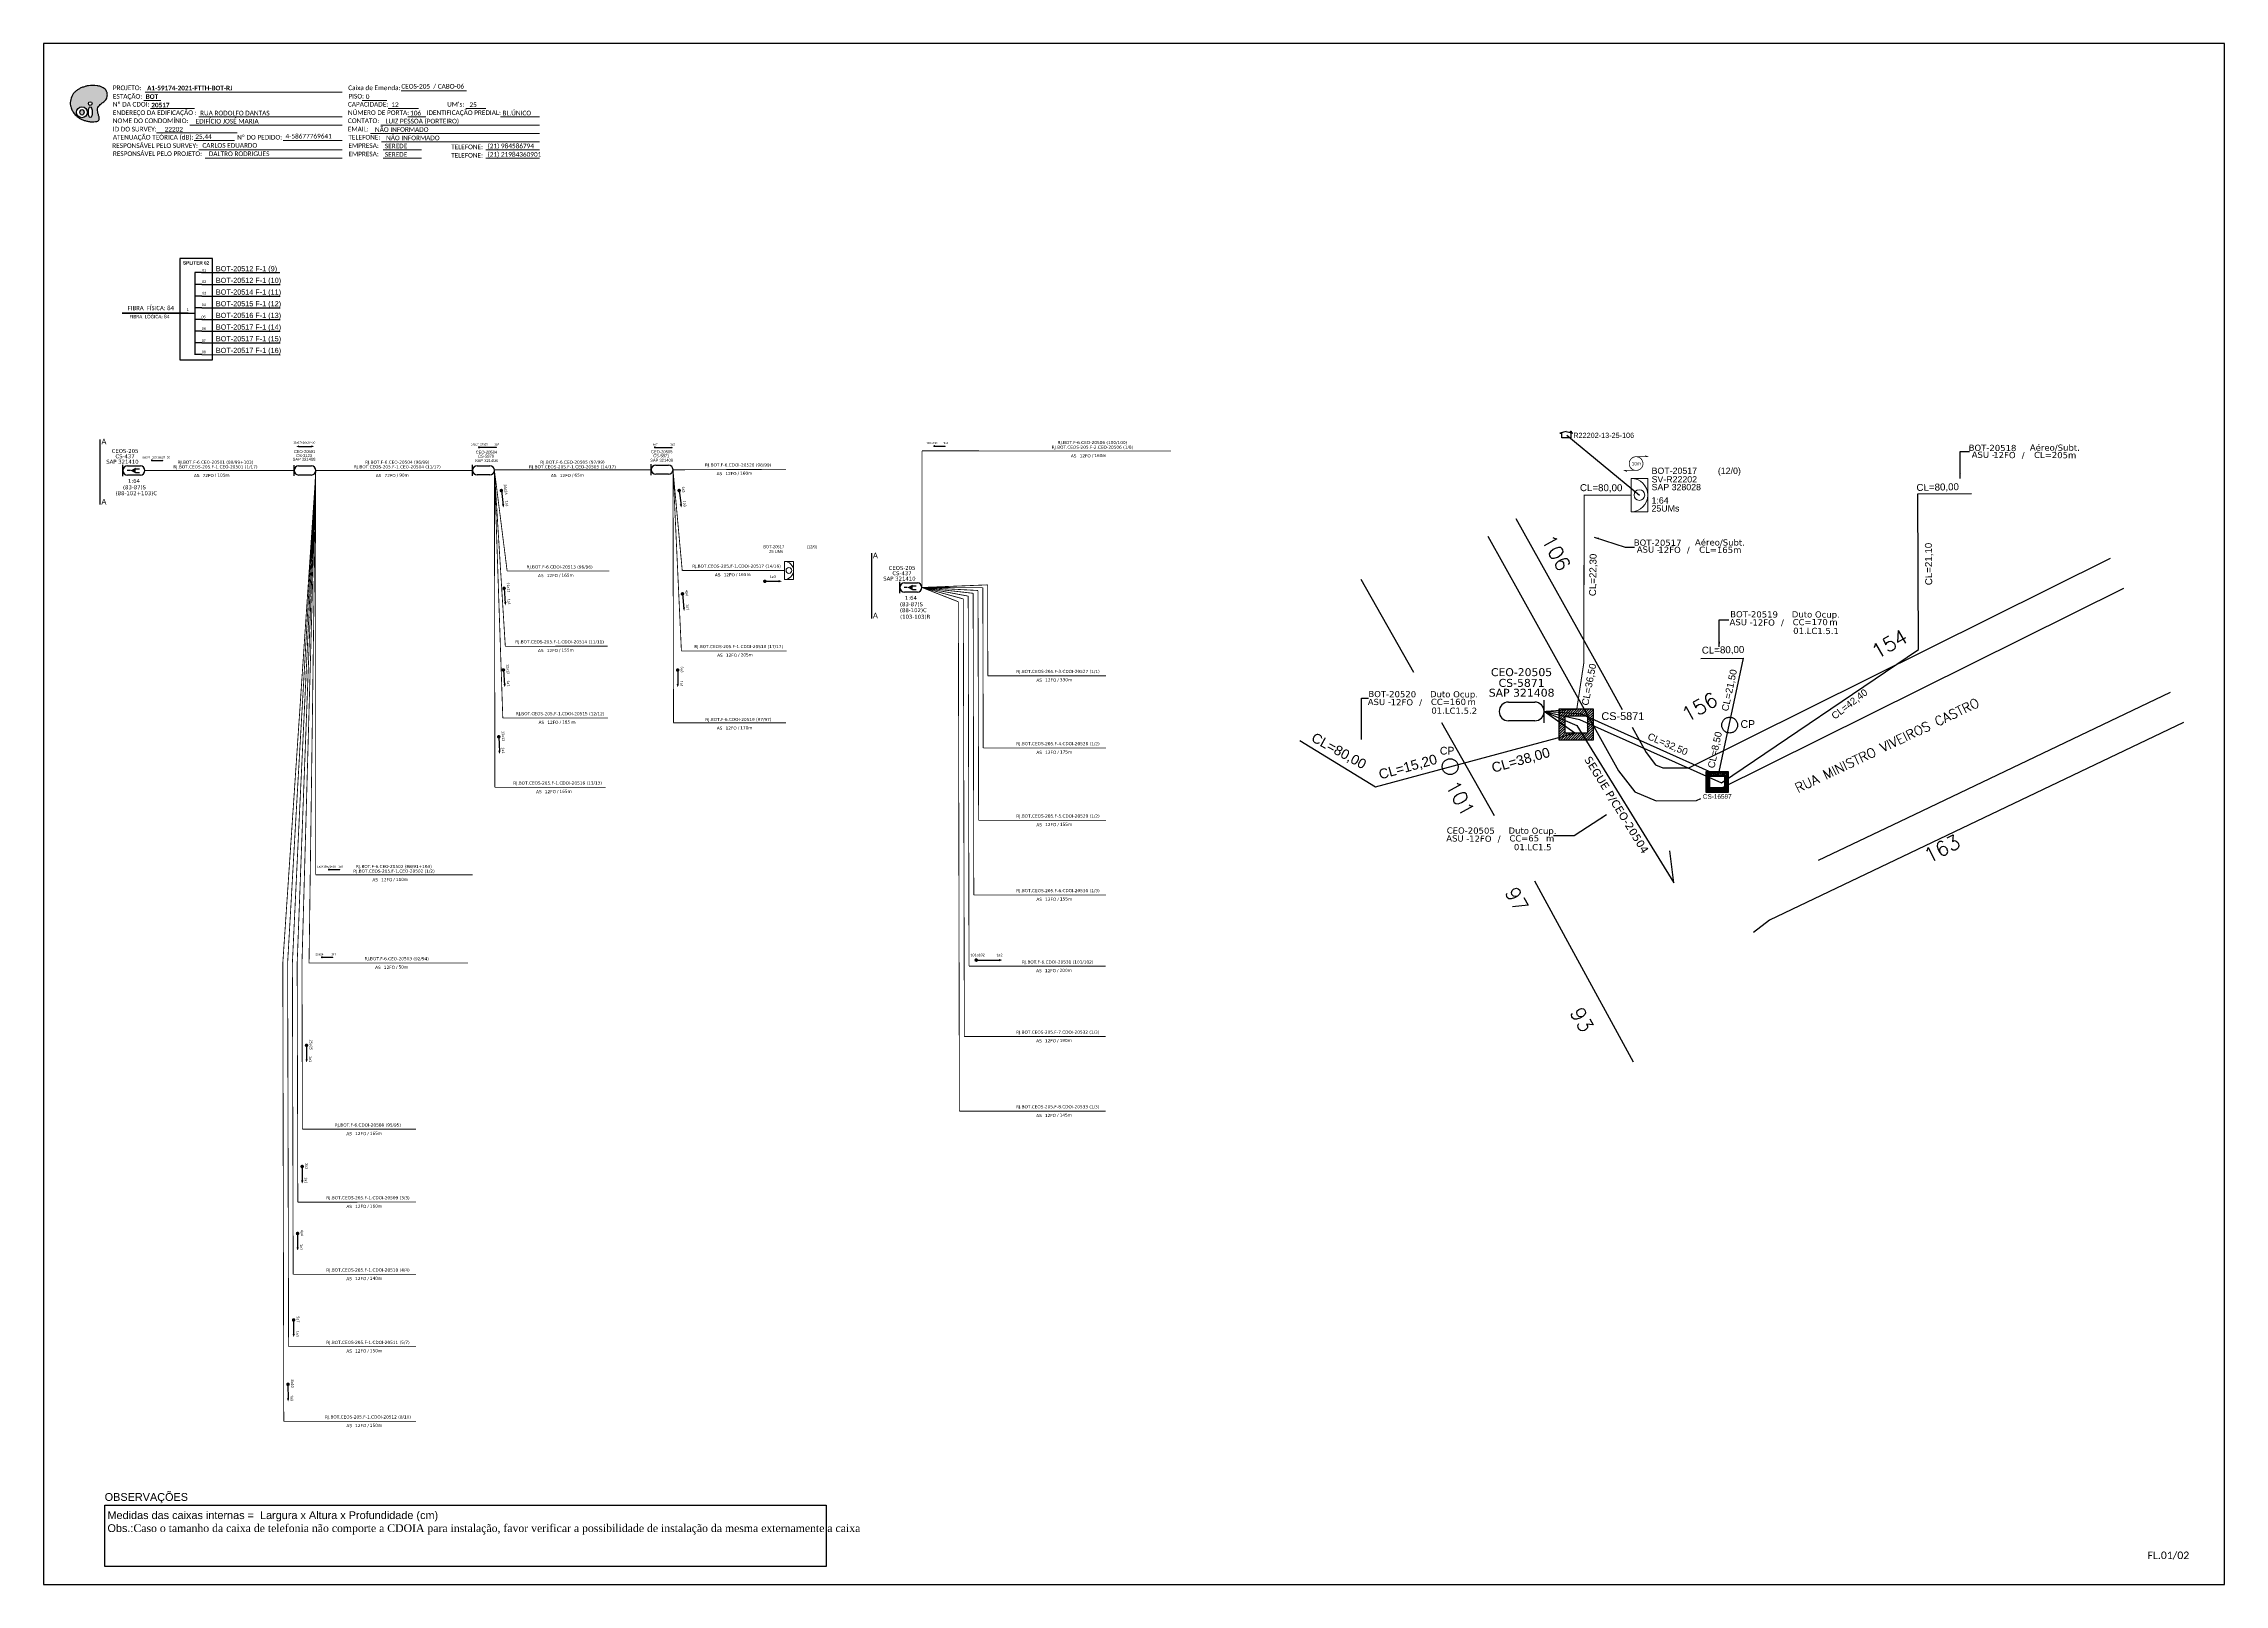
# Model space of a CAD drawing. Header units: metres. Extents: x -1286 to 444, y -500 to 94.
# Drawn here: x -1286 to -445, y -500 to 94 of the extents above; entities that cross this region are included whole.
import ezdxf
from ezdxf.enums import TextEntityAlignment as Align

# ---------------------------------------------------------------- set-up
doc = ezdxf.new("R2010")
doc.units = ezdxf.units.M
doc.linetypes.add('PHANTOM2', pattern=[1.25, 0.625, -0.125, 0.125, -0.125, 0.125, -0.125])
for name, color, linetype in [('10.1-Caixas Subterrâneas', 5, 'Continuous'), ('20.4-CEOS', 1, 'Continuous'), ('20.5-CEO', 1, 'Continuous'), ('CAP a instalar', 1, 'Continuous'), ('Folga', 1, 'Continuous'), ('label_cabos', 7, 'Continuous'), ('Legenda', 1, 'Continuous'), ('METRAGEM', 92, 'Continuous'), ('ml', 1, 'Continuous'), ('MUB', 252, 'Continuous'), ('SETA', 7, 'Continuous'), ('surveys', 7, 'Continuous'), ('surveys legendas', 7, 'Continuous')]:
    doc.layers.add(name, color=color, linetype=linetype)
for name, color, linetype, lineweight in [("20.0-LEGENDA DOS CDO'S", 1, 'Continuous', 0), ('20.1-CDO_INTERIOR', 1, 'Continuous', 0), ('20.2-CDO_POSTE', 1, 'Continuous', 5), ('40.1-ETIQUETAS', 1, 'Continuous', 20)]:
    doc.layers.add(name, color=color, linetype=linetype, lineweight=lineweight)
doc.layers.add('DROP DE CLIENTE', color=140, linetype='Continuous', plot=False)
doc.layers.add('EXTRA', color=50, linetype='Continuous', plot=False)
doc.styles.add('ARIAL', font='arial.ttf')
doc.styles.add('ROMANS', font='romans.shx')
doc.styles.add('siredit', font='verdana.ttf')
doc.styles.add('WMF-Calibri0', font='calibri.ttf')
doc.styles.add('WMF-Calibri1', font='calibrib.ttf')
doc.linetypes.add('FENCELINE1', pattern='A,0.25,-0.1,[133,ltypeshp.shx,S=0.1,R=0,X=-0.1,Y=0],-0.1,1', length=1.45)
doc.dimstyles.get("Standard").update_dxf_attribs({"dimtxt": 0.18, "dimasz": 0.18, "dimexe": 0.18, "dimexo": 0.0625, "dimgap": 0.09, "dimtad": 0, "dimtih": 1, "dimtoh": 1, "dimdec": 4, "dimzin": 0, "dimdsep": 46, "dimtxsty": 'Standard', "dimcen": 0.09, "dimadec": 0, "dimazin": 0, "dimtfac": 1, "dimtdec": 4, "dimtofl": 0, "dimtmove": 0, "dimatfit": 3, "dimfxl": 0, "dimtolj": 1, "dimtzin": 0, "dimarcsym": 0})

# ---------------------------------------------------------------- blocks, each defined once
blk = doc.blocks.new('OI')
h = blk.add_hatch(color=40)
edge = h.paths.add_edge_path()
edge.add_spline(control_points=[(4.35, -0.67), (3.92, -0.99), (3.26, -1.5), (2.81, -2.59), (2.9, -3.5), (3.06, -4.27), (3.31, -4.85), (3.37, -5.39), (3.4, -5.88), (3.2, -6.4), (2.54, -6.61), (1.65, -6.63), (0.55, -6.67), (-0.56, -6.42), (-1.61, -6.14), (-2.77, -5.61), (-3.92, -4.77), (-4.89, -3.7), (-5.34, -2.65), (-5.6, -1.94), (-5.85, -0.96), (-5.71, 0.47), (-5.1, 2.02), (-4.14, 3.02), (-3.3, 3.61), (-2.37, 4.16), (-1.36, 4.44), (-0.56, 4.7), (0.79, 4.85), (2.24, 4.97), (3.79, 4.57), (4.67, 4.21), (5.44, 3.65), (5.76, 2.99), (6.03, 2.21), (6.01, 1.46), (5.72, 0.64), (5.31, 0.08), (4.88, -0.38), (4.51, -0.55), (4.35, -0.67)], knot_values=[0, 0, 0, 0, 1.60434, 2.417191, 3.427595, 4.282808, 4.776746, 5.304182, 5.888771, 6.258406, 6.858137, 7.79129, 8.986195, 10.124242, 11.187857, 12.242908, 13.953784, 15.414161, 16.515391, 17.349188, 17.675853, 19.552021, 21.515531, 22.568638, 23.63245, 24.621084, 25.782718, 26.745347, 27.142653, 29.870543, 31.004649, 31.921532, 32.709589, 33.801391, 34.042471, 35.192333, 35.971461, 36.628871, 37.254359, 37.836911, 37.836911, 37.836911, 37.836911], degree=3, periodic=0)
h.paths.add_polyline_path([(1.13, -0.87, -1), (-0.04, -0.87, -1)], flags=16)
edge = h.paths.add_edge_path(flags=16)
edge.add_ellipse((0.56, -3.59), major_axis=(-0.02, 1.71), ratio=0.361305, start_angle=0, end_angle=360)
h.paths.add_polyline_path([(-0.36, -3.62, -1), (-3.8, -3.62, -1)], flags=16)
edge = h.paths.add_edge_path(flags=0)
edge.add_ellipse((-2.08, -3.62), major_axis=(0, 0.885), ratio=0.758294, start_angle=0, end_angle=360)
at = {"color": 40}
for centre, radius in [((-2.08, -3.62), 1.72), ((0.54, -0.87), 0.587)]:
    blk.add_circle(centre, radius, dxfattribs=at)
blk.add_ellipse((-2.08, -3.62), major_axis=(0, 0.885), ratio=0.758294, start_param=-3.141592653589792, end_param=3.141592653589792, dxfattribs=at)
blk.add_ellipse((0.56, -3.59), major_axis=(-0.02, 1.71), ratio=0.361305, dxfattribs=at)
at = {"color": 40, "start_tangent": (-0.800898, -0.598801), "end_tangent": (-0.800898, -0.598801)}
blk.add_spline([(4.35, -0.67), (3.2, -1.78), (2.9, -2.54), (2.92, -3.55), (3.12, -4.38), (3.28, -4.85), (3.37, -5.37), (3.35, -5.95), (3.2, -6.29), (2.66, -6.55), (1.73, -6.63), (0.54, -6.62), (-0.58, -6.41), (-1.6, -6.11), (-2.56, -5.67), (-3.95, -4.67), (-4.89, -3.56), (-5.37, -2.56), (-5.64, -1.78), (-5.72, -1.46), (-5.63, 0.42), (-4.84, 2.22), (-4.13, 2.99), (-3.27, 3.62), (-2.4, 4.09), (-1.3, 4.47), (-0.37, 4.72), (0.02, 4.77), (2.75, 4.8), (3.85, 4.53), (4.69, 4.16), (5.31, 3.68), (5.85, 2.73), (5.93, 2.5), (5.94, 1.35), (5.67, 0.62), (5.29, 0.08), (4.84, -0.36), (4.35, -0.67)], degree=3, dxfattribs=at)
blk = doc.blocks.new('ETIQUETA_RS5F')
at = {"layer": '40.1-ETIQUETAS', "color": 0, "style": 'siredit'}
blk.add_text('/', height=1.5, dxfattribs=at).set_placement((1.6, -2), align=Align.MIDDLE_RIGHT)
for tag, p in [('ETIQUETA_R_SECUNDARIA', (1.2, 2.1)), ('ETIQUETA_R_PRIMARIA', (1.2, 4.1)), ('F_ATIVAS/F_MORTAS', (1.1, -4.2))]:
    blk.add_attdef(tag, text='', height=1.5, dxfattribs=at).set_placement(p, align=Align.MIDDLE_CENTER)
for tag, p in [('TIPO_CABO', (-6.6, -2.1)), ('CAP_CABO', (0.4, -2.1))]:
    blk.add_attdef(tag, text='', height=1.5, dxfattribs=at).set_placement(p, align=Align.MIDDLE_RIGHT)
for tag, p in [('FUSÃO_1', (0.8, -8.4)), ('FUSÃO_2', (0.8, -10.6)), ('FUSÃO_3', (0.8, -12.9)), ('FUSÃO_4', (0.8, -15.1)), ('FUSÃO_5', (0.8, -17.2))]:
    blk.add_attdef(tag, text='', height=1.5, dxfattribs=at).set_placement(p, align=Align.CENTER)
blk.add_attdef('METROS', text='', height=1.5, dxfattribs=at).set_placement((2.1, -2), align=Align.MIDDLE_LEFT)
blk = doc.blocks.new('CDOI_INT')
at = {"layer": '20.1-CDO_INTERIOR', "color": 0, "lineweight": 18}
blk.add_lwpolyline([(4.2, -4.2), (4.2, 4.2), (0, 4.2), (0, -4.2)], close=True, dxfattribs=at)
blk.add_circle((2.1, 0), 1.36, dxfattribs=at)
blk.add_arc((0, 0), 4.25, 270, 90, dxfattribs=at)
at = {"layer": "20.0-LEGENDA DOS CDO'S", "color": 0, "style": 'ARIAL'}
for tag, p in [('CDO_N', (-0.1, 10.4)), ('SPLITER_1', (21.2, 10.4)), ('SURVEY', (-0.1, 8.2)), ('SAP', (-0.1, 6.2)), ('SPLITER_2', (21.2, 8.7)), ('1:XX', (5.9, -2.2)), ('UMS', (5.9, -4.2))]:
    blk.add_attdef(tag, p, '', height=1.36, dxfattribs=at)
blk.add_attdef('FIBRAS_UTILIZADAS', text='', height=1.36, dxfattribs=at).set_placement((15.3, 10.4), align=Align.CENTER)
blk = doc.blocks.new('CDOE-TEXTO PADRÃO')
at = {"layer": "20.0-LEGENDA DOS CDO'S", "color": 0, "style": 'ARIAL'}
for tag, p in [('CDO_N', (0.5, 7.4)), ('CORDOALHA', (0.5, 4.3)), ('SAP', (0.5, 1.7)), ('SPLITER_1', (0.6, -0.9)), ('SPLITER_2', (0.6, -3.5)), ('(XX-XX_F)S', (0.5, -8.3)), ('(XX-XX_L)S', (0.5, -10.8)), ('UMS', (0.5, -13.1))]:
    blk.add_attdef(tag, p, '', height=1.7, rotation=0.118, dxfattribs=at)
blk.add_attdef('FIBRAS_UTILIZADAS', text='', height=1.7, rotation=0.118, dxfattribs=at).set_placement((19.8, 7.4), align=Align.CENTER)
blk = doc.blocks.new('*X75')
at = {"color": 0, "linetype": 'Continuous'}
for p, q in [((-1.25, 0.34099), (-0.49099, 1.1)), ((-1.25, 0.517767), (-0.667767, 1.1)), ((-1.25, 0.694544), (-0.844544, 1.1)), ((-1.25, 0.87132), (-1.02132, 1.1)), ((-1.25, 1.048097), (-1.198097, 1.1)), ((-1.25, 0.164214), (-0.8035, 0.610714)), ((-1.25, -0.012563), (-0.8035, 0.433937)), ((-1.25, -0.18934), (-0.8035, 0.25716)), ((-1.25, -0.366117), (-0.8035, 0.080383)), ((-0.789214, 0.625), (-0.314214, 1.1)), ((-0.612437, 0.625), (-0.137437, 1.1)), ((-0.43566, 0.625), (0.03934, 1.1)), ((-0.258883, 0.625), (0.216117, 1.1)), ((-0.082107, 0.625), (0.392893, 1.1)), ((0.09467, 0.625), (0.56967, 1.1)), ((0.271447, 0.625), (0.746447, 1.1)), ((0.448223, 0.625), (0.923223, 1.1)), ((0.625, 0.625), (1.1, 1.1)), ((0.801777, 0.625), (1.25, 1.073223)), ((0.8035, 0.449947), (1.25, 0.896447)), ((0.8035, 0.27317), (1.25, 0.71967)), ((0.8035, 0.096393), (1.25, 0.542893)), ((0.8035, -0.080383), (1.25, 0.366117)), ((0.8035, -0.25716), (1.25, 0.18934)), ((0.8035, -0.433937), (1.25, 0.012563)), ((-1.25, -0.542893), (-0.8035, -0.096393)), ((-1.25, -0.71967), (-0.8035, -0.27317)), ((-1.25, -0.896447), (-0.8035, -0.449947)), ((-1.25, -1.073223), (-0.801777, -0.625)), ((-1.1, -1.1), (-0.625, -0.625)), ((-0.923223, -1.1), (-0.448223, -0.625)), ((-0.746447, -1.1), (-0.271447, -0.625)), ((-0.56967, -1.1), (-0.09467, -0.625)), ((-0.392893, -1.1), (0.082107, -0.625)), ((-0.216117, -1.1), (0.258883, -0.625)), ((-0.03934, -1.1), (0.43566, -0.625)), ((0.137437, -1.1), (0.612437, -0.625)), ((0.314214, -1.1), (0.789214, -0.625)), ((0.49099, -1.1), (1.25, -0.34099)), ((0.667767, -1.1), (1.25, -0.517767)), ((0.8035, -0.610714), (1.25, -0.164214)), ((0.844544, -1.1), (1.25, -0.694544)), ((1.02132, -1.1), (1.25, -0.87132)), ((1.198097, -1.1), (1.25, -1.048097))]:
    blk.add_line(p, q, dxfattribs=at)
blk = doc.blocks.new('MANHOLE_MQ')
at = {"color": 0, "linetype": 'Continuous'}
for p, q in [((0.00000623, 0.00000569), (-0.00000627, 0.00000569)), ((-0.00000627, 0.00000569), (-0.00000627, -0.00000531)), ((-0.00000404, 0.00000331), (0.00000399, 0.00000331)), ((-0.00000404, -0.00000294), (-0.00000404, 0.00000331)), ((0.00000399, 0.00000331), (0.00000399, -0.00000294)), ((0.00000623, -0.00000531), (0.00000623, 0.00000569)), ((-0.00000627, -0.00000531), (0.00000623, -0.00000531)), ((0.00000399, -0.00000294), (-0.00000404, -0.00000294)), ((0.00000399, -0.00000294), (0.00000399, -0.00000294))]:
    blk.add_line(p, q, dxfattribs=at)
at = {"color": 0, "linetype": 'Continuous', "xscale": 5e-06, "yscale": 5e-06, "zscale": 1e-05}
blk.add_blockref('*X75', (-0.00000002, 0.00000019), dxfattribs=at)
blk = doc.blocks.new('MHMZ')
at = {"color": 0, "linetype": 'PHANTOM2'}
blk.add_circle((0, 0), 0.0000101, dxfattribs=at)
blk = doc.blocks.new('LEGENDA DOS CABOS')
at = {"layer": 'EXTRA', "color": 0, "style": 'siredit'}
for tag, p in [('ID', (4.6, 0.97)), ('XX', (9.03, 0.97))]:
    blk.add_attdef(tag, text='', height=0.48, rotation=359.69, dxfattribs=at).set_placement(p, align=Align.MIDDLE_CENTER)
at = {"layer": 'Legenda', "color": 0, "style": 'siredit'}
for tag, p in [('TIPO_CABO', (1.31, 0)), ('CABO', (4.69, -0.05)), ('/', (6.81, -0.05)), ('METROS', (10.03, -0.05))]:
    blk.add_attdef(tag, text='', height=0.8, rotation=359.69, dxfattribs=at).set_placement(p, align=Align.MIDDLE_CENTER)
blk = doc.blocks.new('Inst CB DT OCUP CFOA-SM-ASU-120-S-12')
at = {"layer": 'label_cabos', "color": 0, "style": 'siredit'}
for tag, flags, p in [('ID_ATIVIDADE', 3, (1.31, 2.67)), ('FATOR', 1, (11.56, 2.55))]:
    blk.add_attdef(tag, text='', height=1, rotation=359.69, dxfattribs=dict(at, flags=flags)).set_placement(p, align=Align.MIDDLE_CENTER)
for tag, p in [('TIPO_CABO', (1.26, 0)), ('DESTINO_CABO', (3.13, 1.26)), ('CABO', (4.69, -0.05)), ('/', (7.71, -0.05)), ('LANCE', (10.91, 0)), ('TIPO_CABO', (13.11, 1.24)), ('UND', (15.96, 0)), ('FID', (13.15, -1.41))]:
    blk.add_attdef(tag, text='', height=1, rotation=359.69, dxfattribs=at).set_placement(p, align=Align.MIDDLE_CENTER)
blk.add_attdef('QTDE', (12.43, -0.47), '', height=1, rotation=359.69, dxfattribs=at)
blk = doc.blocks.new('A$C07E14978')
at = {"layer": 'Folga', "color": 0, "const_width": 0.137}
for points in [[(2.23, 0.28), (0.03, 0.28), (0.47, 0.06)], [(2.23, 2.92), (4.42, 2.92), (3.98, 3.13)]]:
    blk.add_lwpolyline(points, dxfattribs=at)
at = {"layer": 'Folga', "color": 0, "const_width": 0.146}
blk.add_lwpolyline([(2.23, 2.92, 1.000012), (2.23, 0.28, 0.999978)], format="xyb", close=True, dxfattribs=at)
at = {"layer": 'Folga', "color": 0}
blk.add_text('10m', height=0.659, dxfattribs=at).set_placement((1.38, 1.27))

msp = doc.modelspace()

# ---------------------------------------------------------------- linework, layer by layer
at = {"color": 7, "linetype": 'Continuous'}
for p, q in [((-1227.69, 5.93), (-1227.69, -25.73)), ((-1225.13, 5.93), (-1227.69, 5.93)), ((-1225, 1.35), (-1227.56, 1.35)), ((-1225, -3.17), (-1227.56, -3.17)), ((-1225, -7.7), (-1227.56, -7.7)), ((-1230.35, -9.69), (-1227.7, -9.69)), ((-1225, -12.2), (-1227.56, -12.2)), ((-1225, -16.69), (-1227.56, -16.69)), ((-1225, -21.2), (-1227.56, -21.2)), ((-1225, -25.71), (-1227.56, -25.71))]:
    msp.add_line(p, q, dxfattribs=at)
at = {"color": 10, "linetype": 'Continuous'}
for p, q in [((-1225.13, 5.93), (-1194.96, 5.92)), ((-1225, 1.35), (-1194.83, 1.34)), ((-1225, -3.16), (-1194.83, -3.17)), ((-1225, -7.69), (-1194.83, -7.7)), ((-1225, -12.19), (-1194.83, -12.2)), ((-1225, -16.68), (-1194.83, -16.69)), ((-1225, -21.19), (-1194.83, -21.2)), ((-1225, -25.71), (-1194.83, -25.72))]:
    msp.add_line(p, q, dxfattribs=at)
at = {"color": 1, "linetype": 'Continuous', "lineweight": 60}
msp.add_line((-1230.35, -9.69), (-1255.71, -9.77), dxfattribs=at)
at = {"color": 5}
for p, q in [((-1264.35, -58.37), (-1264.35, -83.49)), ((-966.84, -102.28), (-966.84, -127.4))]:
    msp.add_line(p, q, dxfattribs=at)
at = {"color": 0}
msp.add_line((-984.25, -492.93), (-1262.5, -492.93), dxfattribs=at)
msp.add_lwpolyline([(-1286.07, -499.81), (-445.07, -499.81), (-445.07, 94.19), (-1286.07, 94.19)], close=True)
at = {"color": 7, "lineweight": 0}
for points in [[(-1148.15, 76.01), (-1123.01, 76.01)], [(-1247.47, 72.24), (-1240.92, 72.24)], [(-1246.96, 75.52), (-1170.98, 75.52)], [(-1244.81, 69.17), (-1227.84, 69.17)], [(-1163.19, 72.28), (-1153.71, 72.28)], [(-1153.14, 69.17), (-1141.52, 69.17)], [(-1123.2, 69.17), (-1115.53, 69.17)], [(-1242.49, 59.75), (-1211.44, 59.75)], [(-1229.65, 62.82), (-1170.98, 62.82)], [(-1226.24, 65.93), (-1170.98, 65.93)], [(-1160.06, 59.58), (-1094.8, 59.58)], [(-1156.02, 62.82), (-1094.8, 62.82)], [(-1145.56, 65.93), (-1138.61, 65.93)], [(-1109.86, 65.93), (-1094.82, 65.93)], [(-1227.96, 56.79), (-1212.45, 56.79)], [(-1226.24, 53.23), (-1170.98, 53.23)], [(-1193.73, 56.79), (-1170.96, 56.79)], [(-1155.78, 56.34), (-1094.8, 56.34)], [(-1155.17, 53.23), (-1140.37, 53.23)], [(-1115.57, 53.23), (-1094.8, 53.23)], [(-1223.75, 49.99), (-1170.98, 49.99)], [(-1155.17, 49.99), (-1140.37, 49.99)], [(-1115.57, 49.99), (-1094.8, 49.99)]]:
    msp.add_lwpolyline(points, dxfattribs=at)
at = {"color": 7}
msp.add_lwpolyline([(-1233.5, -27.76), (-1220.9, -27.76), (-1220.9, 11.36), (-1233.5, 11.36)], close=True, dxfattribs=at)
for points, const_width in [([(-1244.47, -66.47, 1), (-1244.09, -66.47, 1)], 0.388), ([(-1118.34, -61.44, 1), (-1117.95, -61.44, 1)], 0.388), ([(-1050.52, -61.45, 1), (-1050.13, -61.45, 1)], 0.388), ([(-942.77, -60.98, 1), (-942.39, -60.98, 1)], 0.388), ([(-1109.59, -77.77, 1), (-1109.5, -78.44, 1)], 0.678), ([(-1109.59, -77.77, 1), (-1109.5, -78.44, 1)], 0.678), ([(-1108.51, -115.46, 1), (-1108.45, -116.14, 1)], 0.678), ([(-1108.51, -115.46, 1), (-1108.45, -116.14, 1)], 0.678), ([(-1108.76, -146.94, 1), (-1108.7, -147.61, 1)], 0.678), ([(-1108.76, -146.94, 1), (-1108.7, -147.61, 1)], 0.678), ([(-1110.55, -172.7, 1), (-1110.53, -173.38, 1)], 0.678), ([(-1110.55, -172.7, 1), (-1110.53, -173.38, 1)], 0.678), ([(-1176.22, -224.24, 1), (-1175.84, -224.24, 1)], 0.388), ([(-1178.93, -258.02, 1), (-1178.55, -258.02, 1)], 0.388), ([(-926.75, -259.13, 1), (-926.07, -259.13, 1)], 0.678), ([(-926.75, -259.13, 1), (-926.07, -259.13, 1)], 0.678), ([(-1184.67, -291.67, 1), (-1184.67, -292.34, 1)], 0.678), ([(-1184.67, -291.67, 1), (-1184.67, -292.34, 1)], 0.678), ([(-1186.36, -338.38, 1), (-1186.36, -339.06, 1)], 0.678), ([(-1186.36, -338.38, 1), (-1186.36, -339.06, 1)], 0.678), ([(-1188.13, -364.18, 1), (-1188.13, -364.86, 1)], 0.678), ([(-1188.13, -364.18, 1), (-1188.13, -364.86, 1)], 0.678), ([(-1189.67, -397.53, 1), (-1189.66, -398.21, 1)], 0.678), ([(-1189.67, -397.53, 1), (-1189.66, -398.21, 1)], 0.678), ([(-1191.83, -422.33, 1), (-1191.83, -423.01, 1)], 0.678), ([(-1191.83, -422.33, 1), (-1191.83, -423.01, 1)], 0.678)]:
    msp.add_lwpolyline(points, format="xyb", close=True, dxfattribs=dict(at, const_width=const_width))
msp.add_lwpolyline([(-1187.55, -61.1), (-1182.83, -61.1)], dxfattribs=at)
at = {"const_width": 0.678}
for points in [[(-1041.01, -77.77, 1), (-1040.93, -78.44, 1)], [(-1041.01, -77.77, 1), (-1040.93, -78.44, 1)], [(-1039.73, -117.61, 1), (-1039.66, -118.29, 1)], [(-1039.73, -117.61, 1), (-1039.66, -118.29, 1)], [(-1008.27, -113.09, 1), (-1007.59, -113.09, 1)], [(-1008.27, -113.09, 1), (-1007.59, -113.09, 1)], [(-1041.54, -146.98, 1), (-1041.54, -147.66, 1)], [(-1041.54, -146.98, 1), (-1041.54, -147.66, 1)]]:
    msp.add_lwpolyline(points, format="xyb", close=True, dxfattribs=at)
at = {"color": 0}
msp.add_lwpolyline([(-1262.5, -469.23), (-984.25, -469.23), (-984.25, -492.93), (-1262.5, -492.93)], close=True, dxfattribs=at)
at = {"layer": '20.1-CDO_INTERIOR', "lineweight": 18}
msp.add_lwpolyline([(-667.44, -86.3), (-667.43, -73.4), (-673.88, -73.4), (-673.89, -86.3)], close=True, dxfattribs=at)
msp.add_circle((-670.66, -79.85), 2.06, dxfattribs=at)
msp.add_arc((-673.88, -79.85), 6.45, 269.97241, 89.97241, dxfattribs=at)
at = {"layer": '20.4-CEOS', "color": 7}
for p, q in [((-1253.72, -68.61), (-1248.76, -68.61)), ((-1248.76, -72.16), (-1253.72, -72.16)), ((-1189.45, -72.48), (-1189.45, -68.27)), ((-1187.71, -68.63), (-1182.8, -68.63)), ((-1182.8, -72.12), (-1187.71, -72.12)), ((-1120.62, -72.45), (-1120.62, -68.24)), ((-1118.87, -68.6), (-1113.97, -68.6)), ((-1113.97, -72.09), (-1118.87, -72.09)), ((-954.09, -113.71), (-949.12, -113.71)), ((-949.12, -117.25), (-954.09, -117.25))]:
    msp.add_line(p, q, dxfattribs=at)
at = {"layer": '20.4-CEOS', "color": 5}
for p, q in [((-1051.74, -72.17), (-1051.74, -67.96)), ((-1049.99, -68.32), (-1045.09, -68.32)), ((-1045.09, -71.81), (-1049.99, -71.81))]:
    msp.add_line(p, q, dxfattribs=at)
at = {"layer": '20.4-CEOS', "color": 7}
for points in [[(-1255.49, -72.52), (-1255.49, -68.25)], [(-1252.61, -70.39), (-1253.81, -70.39)], [(-1250.65, -69.68), (-1249.14, -69.68)], [(-1250.65, -71.16), (-1249.14, -71.16)], [(-955.86, -117.62), (-955.86, -113.35)], [(-952.98, -115.48), (-954.17, -115.48)], [(-951.02, -114.78), (-949.51, -114.78)], [(-951.02, -116.25), (-949.51, -116.25)]]:
    msp.add_lwpolyline(points, dxfattribs=at)
for points in [[(-1252.61, -70.39, 0, 2.19, 0), (-1250.56, -70.39, 2.19, 2.19, 0)], [(-952.98, -115.48, 0, 2.19, 0), (-950.93, -115.48, 2.19, 2.19, 0)]]:
    msp.add_lwpolyline(points, format="xyseb", dxfattribs=at)
for centre, radius, start, end in [((-1253.72, -70.39), 1.77, 90, 270), ((-1248.76, -70.39), 1.77, 270, 90), ((-1187.71, -70.37), 1.75, 90, 270), ((-1182.8, -70.37), 1.75, 270, 90), ((-1118.87, -70.35), 1.75, 90, 270), ((-1113.97, -70.35), 1.75, 270, 90), ((-954.09, -115.48), 1.77, 90, 270), ((-949.12, -115.48), 1.77, 270, 90)]:
    msp.add_arc(centre, radius, start, end, dxfattribs=at)
at = {"layer": '20.4-CEOS', "color": 5}
for centre, start, end in [((-1049.99, -70.06), 90, 270), ((-1045.09, -70.06), 270, 90)]:
    msp.add_arc(centre, 1.75, start, end, dxfattribs=at)
at = {"layer": '20.5-CEO', "color": 5}
for p, q in [((-721.13, -159.67), (-711.02, -159.67)), ((-711.02, -166.88), (-721.13, -166.88))]:
    msp.add_line(p, q, dxfattribs=at)
msp.add_lwpolyline([(-707.42, -167.62), (-707.42, -158.93)], dxfattribs=at)
for centre, start, end in [((-721.13, -163.28), 90, 270), ((-711.02, -163.28), 270, 90)]:
    msp.add_arc(centre, 3.6, start, end, dxfattribs=at)
at = {"layer": 'CAP a instalar', "color": 7, "ltscale": 5.3, "const_width": 0.316}
for points in [[(-947.35, -62.81), (-851.25, -62.87)], [(-947.35, -115.48), (-947.35, -62.81)], [(-1246.98, -70.37), (-1189.45, -70.37)], [(-1193.82, -260.27), (-1181.06, -70.37)], [(-1191.97, -260.27), (-1181.12, -70.37)], [(-1190.13, -260.27), (-1181.12, -70.37)], [(-1188.28, -260.27), (-1181.12, -70.37)], [(-1186.43, -260.27), (-1181.12, -70.37)], [(-1183.71, -260.37), (-1181.12, -70.37)], [(-1181.12, -226.23), (-1181.12, -70.37)], [(-1181.06, -70.37), (-1120.62, -70.37)], [(-1112.24, -70.09), (-1108.02, -138.14)], [(-1107.31, -109.15), (-1112.24, -70.09)], [(-1112.24, -70.09), (-1051.74, -70.09)], [(-1112.22, -70.39), (-1108.98, -165.81)], [(-1112.22, -70.39), (-1112.03, -192.54)], [(-1043.35, -70.06), (-1040.11, -139.94)], [(-1043.35, -70.06), (-1043.16, -167.65)], [(-1043.34, -70.11), (-999.73, -69.92)], [(-1043.34, -70.11), (-999.73, -69.92)], [(-1107.31, -109.15), (-1067.92, -109.15)], [(-1107.31, -109.15), (-1067.92, -109.15)], [(-947.35, -115.48), (-922.03, -114.47)], [(-947.35, -115.48), (-923.87, -115.55)], [(-947.35, -115.48), (-925.72, -116.64)], [(-947.35, -115.48), (-927.59, -117.72)], [(-947.35, -115.48), (-929.5, -118.81)], [(-947.35, -115.48), (-931.39, -119.89)], [(-947.35, -115.48), (-933.31, -120.98)], [(-927.59, -117.72), (-927.35, -234.04)], [(-925.72, -116.64), (-925.49, -205.27)], [(-923.87, -115.55), (-923.71, -177.37)], [(-922.03, -114.47), (-921.94, -149.52)], [(-933.31, -120.98), (-932.9, -317.36)], [(-931.39, -119.89), (-930.98, -288.6)], [(-929.5, -118.81), (-929.2, -261.45)], [(-1108.02, -138.14), (-1068.6, -138.12)], [(-1040.11, -139.94), (-999.51, -139.94)], [(-921.94, -149.52), (-876.39, -149.51)], [(-1108.98, -165.81), (-1068.38, -165.81)], [(-1043.16, -167.65), (-999.71, -167.64)], [(-923.71, -177.37), (-876.39, -177.36)], [(-1112.03, -192.54), (-1069.36, -192.53)], [(-925.49, -205.27), (-876.39, -205.26)], [(-1181.12, -226.23), (-1120.62, -226.23)], [(-927.35, -234.04), (-876.39, -234.03)], [(-1193.82, -260.27), (-1193.45, -436.95)], [(-1191.97, -260.27), (-1191.59, -408.18)], [(-1190.13, -260.27), (-1189.82, -380.28)], [(-1188.28, -260.27), (-1188.04, -352.43)], [(-1186.43, -260.27), (-1186.26, -324.29)], [(-1183.71, -260.27), (-1122.41, -260.27)], [(-929.2, -261.45), (-876.5, -261.47)], [(-930.98, -288.6), (-876.48, -288.59)], [(-932.9, -317.36), (-876.48, -317.36)], [(-1186.26, -324.29), (-1142.51, -324.31)], [(-1186.26, -324.29), (-1142.51, -324.31)], [(-1188.04, -352.43), (-1142.49, -352.42)], [(-1189.82, -380.28), (-1142.49, -380.28)], [(-1191.59, -408.18), (-1142.49, -408.17)], [(-1193.45, -436.95), (-1142.49, -436.94)]]:
    msp.add_lwpolyline(points, dxfattribs=at)
at = {"layer": 'CAP a instalar', "color": 1, "ltscale": 5.3, "const_width": 0.316}
for points in [[(-1039.79, -108.95), (-1043.35, -70.06)], [(-1039.79, -108.95), (-1000.37, -108.93)]]:
    msp.add_lwpolyline(points, dxfattribs=at)
at = {"layer": 'CAP a instalar', "ltscale": 5, "const_width": 0.4}
msp.add_lwpolyline([(-707.42, -163.28), (-694.82, -162.43), (-692.09, -144.5), (-691.97, -79.83), (-673.88, -79.85)], dxfattribs=at)
at = {"layer": 'CAP a instalar', "color": 7, "ltscale": 5}
for points in [[(-639, -190.84), (-563.02, -139.45), (-563.27, -79.31)], [(-563.27, -79.31), (-542.55, -79.27)], [(-646.96, -142.8), (-630.52, -142.79)], [(-640.32, -188.29), (-630.52, -142.79), (-630.52, -142.79)], [(-772.37, -192.38), (-695.54, -171.65), (-707.42, -163.28)], [(-707.42, -163.28), (-693.76, -166.37)], [(-707.42, -163.28), (-694.74, -168.67)], [(-707.42, -163.28), (-694.74, -168.67)], [(-692.86, -164.35), (-707.42, -163.28)], [(-693.76, -166.37), (-639, -190.84)], [(-692.86, -164.35), (-640.12, -187.92)], [(-801.59, -174.46), (-801.59, -174.46), (-772.37, -192.38)], [(-694.74, -168.67), (-657.35, -229.39), (-658.93, -217.05)]]:
    msp.add_lwpolyline(points, dxfattribs=at)
at = {"layer": 'CAP a instalar', "color": 7, "linetype": 'FENCELINE1', "ltscale": 5.3, "const_width": 0.316}
msp.add_lwpolyline([(-929.2, -261.45), (-876.5, -261.47)], dxfattribs=at)
at = {"layer": 'DROP DE CLIENTE'}
msp.add_lwpolyline([(-698.67, -56.71), (-670.66, -79.85)], dxfattribs=at)
at = {"layer": 'MUB', "color": 106}
for points in [[(-718.27, -88.92), (-685.07, -148.54)], [(-729.05, -95.66), (-678.67, -186.14), (-672.48, -194.23), (-664.2, -197.77), (-648.58, -197.62), (-646.97, -196.82)], [(-673.49, -169.33), (-668.02, -179.15), (-664.42, -183.86), (-661.66, -185.04), (-651.62, -184.95), (-489.03, -104.13)], [(-757.68, -148.2), (-777.9, -112.36)], [(-640.14, -193.42), (-483.87, -115.75)], [(-685.07, -148.54), (-677.29, -162.51)], [(-465.99, -155.95), (-570.42, -205.77)], [(-726.57, -203.53), (-746.79, -167.69)], [(-460.82, -167.55), (-620.53, -243.74), (-626.66, -248.53)], [(-570.42, -205.77), (-601.77, -220.73)], [(-697.51, -253.49), (-711.03, -228.69)], [(-672.99, -298.5), (-697.51, -253.49)]]:
    msp.add_lwpolyline(points, dxfattribs=at)
at = {"layer": 'SETA', "color": 7}
for points in [[(-1244.28, -66.47), (-1240.05, -66.47)], [(-1118.14, -61.44), (-1111.43, -61.44)], [(-1050.33, -61.45), (-1043.62, -61.45)], [(-942.58, -60.98), (-938.35, -60.98)], [(-1109.54, -78.1), (-1108.82, -83.89)], [(-1109.54, -78.1), (-1108.82, -83.89)], [(-1108.48, -115.8), (-1108.02, -121.61)], [(-1108.48, -115.8), (-1108.02, -121.61)], [(-1108.73, -147.28), (-1108.27, -153.09)], [(-1108.73, -147.28), (-1108.27, -153.09)], [(-1110.54, -173.04), (-1110.3, -178.87)], [(-1110.54, -173.04), (-1110.3, -178.87)], [(-1176.03, -224.24), (-1171.8, -224.24)], [(-1178.74, -258.02), (-1174.51, -258.02)], [(-926.41, -259.13), (-917.12, -259.13)], [(-926.41, -259.13), (-917.12, -259.13)], [(-1184.67, -292.01), (-1184.65, -297.84)], [(-1184.67, -292.01), (-1184.65, -297.84)], [(-1186.36, -338.72), (-1186.33, -344.55)], [(-1186.36, -338.72), (-1186.33, -344.55)], [(-1188.13, -364.52), (-1188.11, -370.35)], [(-1188.13, -364.52), (-1188.11, -370.35)], [(-1189.66, -397.87), (-1189.64, -403.7)], [(-1189.66, -397.87), (-1189.64, -403.7)], [(-1191.83, -422.67), (-1191.81, -428.5)], [(-1191.83, -422.67), (-1191.81, -428.5)]]:
    msp.add_lwpolyline(points, dxfattribs=at)
at = {"layer": 'SETA'}
for points in [[(-1040.97, -78.1), (-1040.25, -83.89)], [(-1040.97, -78.1), (-1040.25, -83.89)], [(-1007.93, -113.09), (-1002.1, -113.09)], [(-1007.93, -113.09), (-1002.1, -113.09)], [(-1039.7, -117.95), (-1039.11, -123.75)], [(-1039.7, -117.95), (-1039.11, -123.75)], [(-1041.54, -147.32), (-1041.54, -153.15)], [(-1041.54, -147.32), (-1041.54, -153.15)]]:
    msp.add_lwpolyline(points, dxfattribs=at)
at = {"layer": 'SETA', "color": 7}
for points in [[(-1240.42, -66.21), (-1239.71, -66.47), (-1240.42, -66.73)], [(-1187.55, -61.49), (-1188.64, -61.1), (-1187.56, -60.7)], [(-1182.83, -60.7), (-1181.75, -61.09), (-1182.83, -61.49)], [(-1111.81, -61.19), (-1111.09, -61.44), (-1111.8, -61.7)], [(-1043.99, -61.19), (-1043.28, -61.44), (-1043.99, -61.7)], [(-938.72, -60.72), (-938.01, -60.98), (-938.72, -61.24)], [(-1108.42, -83.37), (-1108.72, -84.66), (-1109.32, -83.48)], [(-1108.42, -83.37), (-1108.72, -84.66), (-1109.32, -83.48)], [(-1107.6, -121.11), (-1107.95, -122.38), (-1108.5, -121.18)], [(-1107.6, -121.11), (-1107.95, -122.38), (-1108.5, -121.18)], [(-1107.85, -152.59), (-1108.2, -153.86), (-1108.75, -152.66)], [(-1107.85, -152.59), (-1108.2, -153.86), (-1108.75, -152.66)], [(-1109.86, -178.38), (-1110.26, -179.64), (-1110.76, -178.42)], [(-1109.86, -178.38), (-1110.26, -179.64), (-1110.76, -178.42)], [(-1172.17, -223.98), (-1171.46, -224.23), (-1172.17, -224.5)], [(-1174.88, -257.76), (-1174.17, -258.02), (-1174.88, -258.28)], [(-917.59, -258.67), (-916.34, -259.12), (-917.59, -259.57)], [(-917.59, -258.67), (-916.34, -259.12), (-917.59, -259.57)], [(-1184.19, -297.37), (-1184.63, -298.61), (-1185.09, -297.37)], [(-1184.19, -297.37), (-1184.63, -298.61), (-1185.09, -297.37)], [(-1185.87, -344.08), (-1186.32, -345.33), (-1186.78, -344.09)], [(-1185.87, -344.08), (-1186.32, -345.33), (-1186.78, -344.09)], [(-1187.65, -369.88), (-1188.09, -371.12), (-1188.55, -369.88)], [(-1187.65, -369.88), (-1188.09, -371.12), (-1188.55, -369.88)], [(-1189.18, -403.23), (-1189.63, -404.48), (-1190.08, -403.24)], [(-1189.18, -403.23), (-1189.63, -404.48), (-1190.08, -403.24)], [(-1191.35, -428.03), (-1191.79, -429.27), (-1192.25, -428.03)], [(-1191.35, -428.03), (-1191.79, -429.27), (-1192.25, -428.03)]]:
    msp.add_solid(points, dxfattribs=at)
at = {"layer": 'SETA'}
for points in [[(-1039.85, -83.37), (-1040.15, -84.66), (-1040.75, -83.48)], [(-1039.85, -83.37), (-1040.15, -84.66), (-1040.75, -83.48)], [(-1002.57, -112.63), (-1001.33, -113.08), (-1002.57, -113.53)], [(-1002.57, -112.63), (-1001.33, -113.08), (-1002.57, -113.53)], [(-1038.7, -123.24), (-1039.03, -124.52), (-1039.6, -123.33)], [(-1038.7, -123.24), (-1039.03, -124.52), (-1039.6, -123.33)], [(-1041.08, -152.68), (-1041.53, -153.92), (-1041.98, -152.68)], [(-1041.08, -152.68), (-1041.53, -153.92), (-1041.98, -152.68)]]:
    msp.add_solid(points, dxfattribs=at)
at = {"layer": 'surveys'}
for p, q in [((-698.88, -55.28), (-701.39, -56.02)), ((-701.39, -56.02), (-700.6, -56.02)), ((-700.6, -57.82), (-700.6, -56.03)), ((-697.15, -57.82), (-700.6, -57.82)), ((-698.88, -55.28), (-696.36, -56.02)), ((-697.19, -55.18), (-696.93, -55.18)), ((-697.19, -55.77), (-697.19, -55.18)), ((-696.36, -56.02), (-697.15, -56.02)), ((-697.15, -56.02), (-697.15, -57.82)), ((-696.93, -55.18), (-696.93, -55.84))]:
    msp.add_line(p, q, dxfattribs=at)

# ---------------------------------------------------------------- block references
at = {"color": 7, "xscale": 1.213923925163967, "yscale": 1.213923925163967, "zscale": 1.213923925163967, "rotation": 0.1532896023949059}
msp.add_blockref('OI', (-1268.76, 72.14), dxfattribs=at)
at = {"layer": '10.1-Caixas Subterrâneas', "color": 30, "rotation": 180.0000000000633}
for p, xscale, yscale, zscale in [((-695.06, -168.11), 1068984.79618422, 1068984.79618422, 1068984.79618422), ((-640.67, -190.36), 706726.655057695, 706726.655057695, 706726.655057695)]:
    msp.add_blockref('MANHOLE_MQ', p, dxfattribs=dict(at, xscale=xscale, yscale=yscale, zscale=zscale))
at = {"layer": '10.1-Caixas Subterrâneas', "xscale": 301176.176870213, "yscale": 301176.176870213, "zscale": 301176.176870213}
for p in [(-635.85, -168.54), (-743.64, -184.56)]:
    msp.add_blockref('MHMZ', p, dxfattribs=at)
at = {"layer": '20.2-CDO_POSTE', "color": 7}
ref = msp.add_blockref('CDOE-TEXTO PADRÃO', (-1190.11, -69.92), dxfattribs=dict(at, xscale=0.6592542540524604, yscale=0.6592542540524604, zscale=0.6592542540524604))
ref.add_attrib('CDO_N', 'SAP 321408', (-1190.04, -66.62), dxfattribs={"layer": "20.0-LEGENDA DOS CDO'S", "color": 0, "height": 1.121, "rotation": 0.11799, "style": 'ARIAL'})
ref = msp.add_blockref('CDOE-TEXTO PADRÃO', (-1189.64, -66.96), dxfattribs=dict(at, xscale=0.6592542540524604, yscale=0.6592542540524604, zscale=0.6592542540524604))
ref.add_attrib('CDO_N', 'CEO-20501', (-1189.57, -63.66), dxfattribs={"layer": "20.0-LEGENDA DOS CDO'S", "color": 0, "height": 1.121, "rotation": 0.11799, "style": 'ARIAL'})
ref = msp.add_blockref('CDOE-TEXTO PADRÃO', (-1188.76, -68.51), dxfattribs=dict(at, xscale=0.6592542540524604, yscale=0.6592542540524604, zscale=0.6592542540524604))
ref.add_attrib('CDO_N', 'CS-3123', (-1188.69, -65.21), dxfattribs={"layer": "20.0-LEGENDA DOS CDO'S", "color": 0, "height": 1.121, "rotation": 0.11799, "style": 'ARIAL'})
ref = msp.add_blockref('CDOE-TEXTO PADRÃO', (-1119.8, -70.46), dxfattribs=dict(at, xscale=0.6592542540524604, yscale=0.6592542540524604, zscale=0.6592542540524604))
ref.add_attrib('CDO_N', 'SAP 321408', (-1119.73, -67.15), dxfattribs={"layer": "20.0-LEGENDA DOS CDO'S", "color": 0, "height": 1.121, "rotation": 0.11799, "style": 'ARIAL'})
ref = msp.add_blockref('CDOE-TEXTO PADRÃO', (-1119.5, -67.19), dxfattribs=dict(at, xscale=0.6592542540524604, yscale=0.6592542540524604, zscale=0.6592542540524604))
ref.add_attrib('CDO_N', 'CEO-20504', (-1119.42, -63.89), dxfattribs={"layer": "20.0-LEGENDA DOS CDO'S", "color": 0, "height": 1.121, "rotation": 0.11799, "style": 'ARIAL'})
ref = msp.add_blockref('CDOE-TEXTO PADRÃO', (-1118.62, -68.74), dxfattribs=dict(at, xscale=0.6592542540524604, yscale=0.6592542540524604, zscale=0.6592542540524604))
ref.add_attrib('CDO_N', 'CS-5870', (-1118.55, -65.43), dxfattribs={"layer": "20.0-LEGENDA DOS CDO'S", "color": 0, "height": 1.121, "rotation": 0.11799, "style": 'ARIAL'})
at = {"layer": '20.2-CDO_POSTE', "color": 5}
ref = msp.add_blockref('CDOE-TEXTO PADRÃO', (-1052.2, -70.29), dxfattribs=dict(at, xscale=0.6592542540524604, yscale=0.6592542540524604, zscale=0.6592542540524604))
ref.add_attrib('CDO_N', 'SAP 321408', (-1052.13, -66.99), dxfattribs={"layer": "20.0-LEGENDA DOS CDO'S", "color": 0, "height": 1.121, "rotation": 0.11799, "style": 'ARIAL'})
ref = msp.add_blockref('CDOE-TEXTO PADRÃO', (-1051.9, -67.02), dxfattribs=dict(at, xscale=0.6592542540524604, yscale=0.6592542540524604, zscale=0.6592542540524604))
ref.add_attrib('CDO_N', 'CEO-20505', (-1051.83, -63.72), dxfattribs={"layer": "20.0-LEGENDA DOS CDO'S", "color": 0, "height": 1.121, "rotation": 0.11799, "style": 'ARIAL'})
ref = msp.add_blockref('CDOE-TEXTO PADRÃO', (-1051.03, -68.57), dxfattribs=dict(at, xscale=0.6592542540524604, yscale=0.6592542540524604, zscale=0.6592542540524604))
ref.add_attrib('CDO_N', 'CS-5871', (-1050.95, -65.27), dxfattribs={"layer": "20.0-LEGENDA DOS CDO'S", "color": 0, "height": 1.121, "rotation": 0.11799, "style": 'ARIAL'})
at = {"layer": '40.1-ETIQUETAS', "color": 7}
ref = msp.add_blockref('ETIQUETA_RS5F', (-1150.6, -70.62), dxfattribs=dict(at, xscale=0.7911050923599336, yscale=0.7911050923599336, zscale=0.7911050923599336))
ref.add_attrib('ETIQUETA_R_PRIMARIA', 'RJ.BOT.F-6.CEO-20504 (96/99)', dxfattribs={"color": 0, "height": 1.1867, "style": 'siredit'}).set_placement((-1149.69, -67.16), align=Align.MIDDLE_CENTER)
ref.add_attrib('ETIQUETA_R_SECUNDARIA', 'RJ.BOT.CEOS-205.F-1.CEO-20504 (11/17)', dxfattribs={"color": 0, "height": 1.1867, "style": 'siredit'}).set_placement((-1149.66, -68.96), align=Align.MIDDLE_CENTER)
ref.add_attrib('TIPO_CABO', 'AS', dxfattribs={"color": 0, "height": 1.187, "style": 'siredit'}).set_placement((-1155.83, -72.29), align=Align.MIDDLE_RIGHT)
ref.add_attrib('CAP_CABO', '72FO', dxfattribs={"color": 0, "height": 1.187, "style": 'siredit'}).set_placement((-1150.31, -72.28), align=Align.MIDDLE_RIGHT)
ref.add_attrib('METROS', '90m', dxfattribs={"color": 0, "height": 1.187, "style": 'siredit'}).set_placement((-1148.93, -72.17), align=Align.MIDDLE_LEFT)
ref = msp.add_blockref('ETIQUETA_RS5F', (-1083.03, -70.62), dxfattribs=dict(at, xscale=0.7911050923599336, yscale=0.7911050923599336, zscale=0.7911050923599336))
ref.add_attrib('ETIQUETA_R_PRIMARIA', 'RJ.BOT.F-6.CEO-20505 (97/99)', dxfattribs={"color": 0, "height": 1.1867, "style": 'siredit'}).set_placement((-1082.12, -67.16), align=Align.MIDDLE_CENTER)
ref.add_attrib('ETIQUETA_R_SECUNDARIA', 'RJ.BOT.CEOS-205.F-1.CEO-20505 (14/17)', dxfattribs={"color": 0, "height": 1.1867, "style": 'siredit'}).set_placement((-1082.1, -68.96), align=Align.MIDDLE_CENTER)
ref.add_attrib('TIPO_CABO', 'AS', dxfattribs={"color": 0, "height": 1.187, "style": 'siredit'}).set_placement((-1088.27, -72.29), align=Align.MIDDLE_RIGHT)
ref.add_attrib('CAP_CABO', '12FO', dxfattribs={"color": 0, "height": 1.187, "style": 'siredit'}).set_placement((-1082.74, -72.28), align=Align.MIDDLE_RIGHT)
ref.add_attrib('METROS', '65m', dxfattribs={"color": 0, "height": 1.187, "style": 'siredit'}).set_placement((-1081.36, -72.17), align=Align.MIDDLE_LEFT)
ref = msp.add_blockref('ETIQUETA_RS5F', (-882.53, -63.06), dxfattribs=dict(at, xscale=0.7911050923599336, yscale=0.7911050923599336, zscale=0.7911050923599336))
ref.add_attrib('ETIQUETA_R_PRIMARIA', 'RJ.BOT.F-6.CEO-20506 (100/100)', dxfattribs={"color": 0, "height": 1.1867, "style": 'siredit'}).set_placement((-881.62, -59.59), align=Align.MIDDLE_CENTER)
ref.add_attrib('ETIQUETA_R_SECUNDARIA', 'RJ.BOT.CEOS-205.F-2.CEO-20506 (1/8)', dxfattribs={"color": 0, "height": 1.1867, "style": 'siredit'}).set_placement((-881.59, -61.39), align=Align.MIDDLE_CENTER)
ref.add_attrib('TIPO_CABO', 'AS', dxfattribs={"color": 0, "height": 1.187, "style": 'siredit'}).set_placement((-887.76, -64.73), align=Align.MIDDLE_RIGHT)
ref.add_attrib('CAP_CABO', '12FO', dxfattribs={"color": 0, "height": 1.187, "style": 'siredit'}).set_placement((-882.24, -64.71), align=Align.MIDDLE_RIGHT)
ref.add_attrib('METROS', '160m', dxfattribs={"color": 0, "height": 1.187, "style": 'siredit'}).set_placement((-880.86, -64.6), align=Align.MIDDLE_LEFT)
ref = msp.add_blockref('ETIQUETA_RS5F', (-1150.85, -260.25), dxfattribs=dict(at, xscale=0.7911050923599336, yscale=0.7911050923599336, zscale=0.7911050923599336))
ref.add_attrib('ETIQUETA_R_SECUNDARIA', 'RJ.BOT.F-6.CEO-20503 (92/94)', dxfattribs={"color": 0, "height": 1.1867, "style": 'siredit'}).set_placement((-1149.91, -258.59), align=Align.MIDDLE_CENTER)
ref.add_attrib('TIPO_CABO', 'AS', dxfattribs={"color": 0, "height": 1.187, "style": 'siredit'}).set_placement((-1156.08, -261.92), align=Align.MIDDLE_RIGHT)
ref.add_attrib('CAP_CABO', '12FO', dxfattribs={"color": 0, "height": 1.187, "style": 'siredit'}).set_placement((-1150.56, -261.91), align=Align.MIDDLE_RIGHT)
ref.add_attrib('METROS', '50m', dxfattribs={"color": 0, "height": 1.187, "style": 'siredit'}).set_placement((-1149.18, -261.8), align=Align.MIDDLE_LEFT)
at = {"layer": 'CAP a instalar', "color": 7, "linetype": 'FENCELINE1', "ltscale": 5.3}
ref = msp.add_blockref('ETIQUETA_RS5F', (-1019.15, -69.9), dxfattribs=dict(at, xscale=0.7911050923605502, yscale=0.7911050923605502, zscale=0.7911050923605502))
ref.add_attrib('ETIQUETA_R_SECUNDARIA', 'RJ.BOT.F-6.CDOI-20520 (98/99)', dxfattribs={"layer": '40.1-ETIQUETAS', "color": 0, "height": 1.1867, "style": 'siredit'}).set_placement((-1018.22, -68.23), align=Align.MIDDLE_CENTER)
ref.add_attrib('TIPO_CABO', 'AS', dxfattribs={"layer": '40.1-ETIQUETAS', "color": 0, "height": 1.187, "style": 'siredit'}).set_placement((-1024.39, -71.57), align=Align.MIDDLE_RIGHT)
ref.add_attrib('CAP_CABO', '12FO', dxfattribs={"layer": '40.1-ETIQUETAS', "color": 0, "height": 1.187, "style": 'siredit'}).set_placement((-1018.86, -71.55), align=Align.MIDDLE_RIGHT)
ref.add_attrib('METROS', '160m', dxfattribs={"layer": '40.1-ETIQUETAS', "color": 0, "height": 1.187, "style": 'siredit'}).set_placement((-1017.48, -71.44), align=Align.MIDDLE_LEFT)
at = {"layer": 'CAP a instalar', "color": 1, "linetype": 'FENCELINE1', "ltscale": 5.3}
ref = msp.add_blockref('CDOI_INT', (-1000.37, -108.91), dxfattribs=dict(at, xscale=0.8243501380442978, yscale=0.8243501380442978, zscale=0.8243501380442978))
ref.add_attrib('CDO_N', 'BOT-20517', dxfattribs={"layer": "20.0-LEGENDA DOS CDO'S", "color": 0, "height": 1.121, "style": 'ARIAL'}).set_placement((-1000.44, -100.35), align=Align.RIGHT)
ref.add_attrib('FIBRAS_UTILIZADAS', '(12/0)', dxfattribs={"layer": "20.0-LEGENDA DOS CDO'S", "color": 0, "height": 1.121, "style": 'ARIAL'}).set_placement((-987.73, -100.35), align=Align.RIGHT)
ref.add_attrib('SURVEY', '25 UMs ', dxfattribs={"layer": "20.0-LEGENDA DOS CDO'S", "color": 0, "height": 1.121, "style": 'ARIAL'}).set_placement((-1000.44, -102.15), align=Align.RIGHT)
at = {"layer": 'CAP a instalar', "color": 7, "linetype": 'FENCELINE1', "ltscale": 5.3}
ref = msp.add_blockref('ETIQUETA_RS5F', (-1088.03, -109.21), dxfattribs=dict(at, xscale=0.7911050923605502, yscale=0.7911050923605502, zscale=0.7911050923605502))
ref.add_attrib('ETIQUETA_R_SECUNDARIA', 'RJ.BOT.F-6.CDOI-20513 (96/96)', dxfattribs={"layer": '40.1-ETIQUETAS', "color": 0, "height": 1.1867, "style": 'siredit'}).set_placement((-1087.09, -107.55), align=Align.MIDDLE_CENTER)
ref.add_attrib('TIPO_CABO', 'AS', dxfattribs={"layer": '40.1-ETIQUETAS', "color": 0, "height": 1.187, "style": 'siredit'}).set_placement((-1093.26, -110.89), align=Align.MIDDLE_RIGHT)
ref.add_attrib('CAP_CABO', '12FO', dxfattribs={"layer": '40.1-ETIQUETAS', "color": 0, "height": 1.187, "style": 'siredit'}).set_placement((-1087.74, -110.87), align=Align.MIDDLE_RIGHT)
ref.add_attrib('METROS', '165m', dxfattribs={"layer": '40.1-ETIQUETAS', "color": 0, "height": 1.187, "style": 'siredit'}).set_placement((-1086.36, -110.76), align=Align.MIDDLE_LEFT)
at = {"layer": 'CAP a instalar', "color": 1, "linetype": 'FENCELINE1', "ltscale": 5.3}
ref = msp.add_blockref('ETIQUETA_RS5F', (-1019.8, -108.9), dxfattribs=dict(at, xscale=0.791105092354776, yscale=0.791105092354776, zscale=0.791105092354776))
ref.add_attrib('ETIQUETA_R_SECUNDARIA', 'RJ.BOT.CEOS-205.F-1.CDOI-20517 (14/16)', dxfattribs={"layer": '40.1-ETIQUETAS', "color": 0, "height": 1.1867, "style": 'siredit'}).set_placement((-1018.86, -107.23), align=Align.MIDDLE_CENTER)
ref.add_attrib('TIPO_CABO', 'AS', dxfattribs={"layer": '40.1-ETIQUETAS', "color": 0, "height": 1.187, "style": 'siredit'}).set_placement((-1025.03, -110.57), align=Align.MIDDLE_RIGHT)
ref.add_attrib('CAP_CABO', '12FO', dxfattribs={"layer": '40.1-ETIQUETAS', "color": 0, "height": 1.187, "style": 'siredit'}).set_placement((-1019.51, -110.55), align=Align.MIDDLE_RIGHT)
ref.add_attrib('METROS', '165m ', dxfattribs={"layer": '40.1-ETIQUETAS', "color": 0, "height": 1.187, "style": 'siredit'}).set_placement((-1018.13, -110.44), align=Align.MIDDLE_LEFT)
at = {"layer": 'CAP a instalar', "color": 7, "linetype": 'FENCELINE1', "ltscale": 5.3}
ref = msp.add_blockref('ETIQUETA_RS5F', (-1088.03, -138.09), dxfattribs=dict(at, xscale=0.791105092354776, yscale=0.791105092354776, zscale=0.791105092354776))
ref.add_attrib('ETIQUETA_R_SECUNDARIA', 'RJ.BOT.CEOS-205.F-1.CDOI-20514 (11/11)', dxfattribs={"layer": '40.1-ETIQUETAS', "color": 0, "height": 1.1867, "style": 'siredit'}).set_placement((-1087.09, -136.42), align=Align.MIDDLE_CENTER)
ref.add_attrib('TIPO_CABO', 'AS', dxfattribs={"layer": '40.1-ETIQUETAS', "color": 0, "height": 1.187, "style": 'siredit'}).set_placement((-1093.26, -139.76), align=Align.MIDDLE_RIGHT)
ref.add_attrib('CAP_CABO', '12FO', dxfattribs={"layer": '40.1-ETIQUETAS', "color": 0, "height": 1.187, "style": 'siredit'}).set_placement((-1087.74, -139.74), align=Align.MIDDLE_RIGHT)
ref.add_attrib('METROS', '155m ', dxfattribs={"layer": '40.1-ETIQUETAS', "color": 0, "height": 1.187, "style": 'siredit'}).set_placement((-1086.36, -139.63), align=Align.MIDDLE_LEFT)
ref = msp.add_blockref('ETIQUETA_RS5F', (-1018.94, -139.93), dxfattribs=dict(at, xscale=0.791105092354776, yscale=0.791105092354776, zscale=0.791105092354776))
ref.add_attrib('ETIQUETA_R_SECUNDARIA', 'RJ.BOT.CEOS-205.F-1.CDOI-20518 (17/17)', dxfattribs={"layer": '40.1-ETIQUETAS', "color": 0, "height": 1.1867, "style": 'siredit'}).set_placement((-1018, -138.26), align=Align.MIDDLE_CENTER)
ref.add_attrib('TIPO_CABO', 'AS', dxfattribs={"layer": '40.1-ETIQUETAS', "color": 0, "height": 1.187, "style": 'siredit'}).set_placement((-1024.17, -141.6), align=Align.MIDDLE_RIGHT)
ref.add_attrib('CAP_CABO', '12FO', dxfattribs={"layer": '40.1-ETIQUETAS', "color": 0, "height": 1.187, "style": 'siredit'}).set_placement((-1018.65, -141.58), align=Align.MIDDLE_RIGHT)
ref.add_attrib('METROS', '205m ', dxfattribs={"layer": '40.1-ETIQUETAS', "color": 0, "height": 1.187, "style": 'siredit'}).set_placement((-1017.26, -141.47), align=Align.MIDDLE_LEFT)
ref = msp.add_blockref('ETIQUETA_RS5F', (-895.82, -149.5), dxfattribs=dict(at, xscale=0.791105092354776, yscale=0.791105092354776, zscale=0.791105092354776))
ref.add_attrib('ETIQUETA_R_SECUNDARIA', 'RJ.BOT.CEOS-205.F-3.CDOI-20527 (1/1)', dxfattribs={"layer": '40.1-ETIQUETAS', "color": 0, "height": 1.1867, "style": 'siredit'}).set_placement((-894.88, -147.83), align=Align.MIDDLE_CENTER)
ref.add_attrib('TIPO_CABO', 'AS', dxfattribs={"layer": '40.1-ETIQUETAS', "color": 0, "height": 1.187, "style": 'siredit'}).set_placement((-901.05, -151.17), align=Align.MIDDLE_RIGHT)
ref.add_attrib('CAP_CABO', '12FO', dxfattribs={"layer": '40.1-ETIQUETAS', "color": 0, "height": 1.187, "style": 'siredit'}).set_placement((-895.53, -151.15), align=Align.MIDDLE_RIGHT)
ref.add_attrib('METROS', '330m ', dxfattribs={"layer": '40.1-ETIQUETAS', "color": 0, "height": 1.187, "style": 'siredit'}).set_placement((-894.14, -151.04), align=Align.MIDDLE_LEFT)
ref = msp.add_blockref('ETIQUETA_RS5F', (-1087.81, -165.8), dxfattribs=dict(at, xscale=0.791105092354776, yscale=0.791105092354776, zscale=0.791105092354776))
ref.add_attrib('ETIQUETA_R_SECUNDARIA', 'RJ.BOT.CEOS-205.F-1.CDOI-20515 (12/12)', dxfattribs={"layer": '40.1-ETIQUETAS', "color": 0, "height": 1.1867, "style": 'siredit'}).set_placement((-1086.87, -164.13), align=Align.MIDDLE_CENTER)
ref.add_attrib('TIPO_CABO', 'AS', dxfattribs={"layer": '40.1-ETIQUETAS', "color": 0, "height": 1.187, "style": 'siredit'}).set_placement((-1093.04, -167.47), align=Align.MIDDLE_RIGHT)
ref.add_attrib('CAP_CABO', '12FO', dxfattribs={"layer": '40.1-ETIQUETAS', "color": 0, "height": 1.187, "style": 'siredit'}).set_placement((-1087.52, -167.45), align=Align.MIDDLE_RIGHT)
ref.add_attrib('METROS', '185 m', dxfattribs={"layer": '40.1-ETIQUETAS', "color": 0, "height": 1.187, "style": 'siredit'}).set_placement((-1086.14, -167.34), align=Align.MIDDLE_LEFT)
ref = msp.add_blockref('ETIQUETA_RS5F', (-1019.07, -168.03), dxfattribs=dict(at, xscale=0.7911050923605502, yscale=0.7911050923605502, zscale=0.7911050923605502))
ref.add_attrib('ETIQUETA_R_SECUNDARIA', 'RJ.BOT.F-6.CDOI-20519 (97/97)', dxfattribs={"layer": '40.1-ETIQUETAS', "color": 0, "height": 1.1867, "style": 'siredit'}).set_placement((-1018.13, -166.36), align=Align.MIDDLE_CENTER)
ref.add_attrib('TIPO_CABO', 'AS', dxfattribs={"layer": '40.1-ETIQUETAS', "color": 0, "height": 1.187, "style": 'siredit'}).set_placement((-1024.3, -169.7), align=Align.MIDDLE_RIGHT)
ref.add_attrib('CAP_CABO', '12FO', dxfattribs={"layer": '40.1-ETIQUETAS', "color": 0, "height": 1.187, "style": 'siredit'}).set_placement((-1018.78, -169.68), align=Align.MIDDLE_RIGHT)
ref.add_attrib('METROS', '170m', dxfattribs={"layer": '40.1-ETIQUETAS', "color": 0, "height": 1.187, "style": 'siredit'}).set_placement((-1017.4, -169.57), align=Align.MIDDLE_LEFT)
ref = msp.add_blockref('ETIQUETA_RS5F', (-895.82, -177.35), dxfattribs=dict(at, xscale=0.791105092354776, yscale=0.791105092354776, zscale=0.791105092354776))
ref.add_attrib('ETIQUETA_R_SECUNDARIA', 'RJ.BOT.CEOS-205.F-4.CDOI-20528 (1/2)', dxfattribs={"layer": '40.1-ETIQUETAS', "color": 0, "height": 1.1867, "style": 'siredit'}).set_placement((-894.88, -175.69), align=Align.MIDDLE_CENTER)
ref.add_attrib('TIPO_CABO', 'AS', dxfattribs={"layer": '40.1-ETIQUETAS', "color": 0, "height": 1.187, "style": 'siredit'}).set_placement((-901.05, -179.03), align=Align.MIDDLE_RIGHT)
ref.add_attrib('CAP_CABO', '12FO', dxfattribs={"layer": '40.1-ETIQUETAS', "color": 0, "height": 1.187, "style": 'siredit'}).set_placement((-895.53, -179.01), align=Align.MIDDLE_RIGHT)
ref.add_attrib('METROS', '175m ', dxfattribs={"layer": '40.1-ETIQUETAS', "color": 0, "height": 1.187, "style": 'siredit'}).set_placement((-894.14, -178.9), align=Align.MIDDLE_LEFT)
ref = msp.add_blockref('ETIQUETA_RS5F', (-1088.78, -192.52), dxfattribs=dict(at, xscale=0.791105092354776, yscale=0.791105092354776, zscale=0.791105092354776))
ref.add_attrib('ETIQUETA_R_SECUNDARIA', 'RJ.BOT.CEOS-205.F-1.CDOI-20516 (13/13)', dxfattribs={"layer": '40.1-ETIQUETAS', "color": 0, "height": 1.1867, "style": 'siredit'}).set_placement((-1087.84, -190.86), align=Align.MIDDLE_CENTER)
ref.add_attrib('TIPO_CABO', 'AS', dxfattribs={"layer": '40.1-ETIQUETAS', "color": 0, "height": 1.187, "style": 'siredit'}).set_placement((-1094.01, -194.19), align=Align.MIDDLE_RIGHT)
ref.add_attrib('CAP_CABO', '12FO', dxfattribs={"layer": '40.1-ETIQUETAS', "color": 0, "height": 1.187, "style": 'siredit'}).set_placement((-1088.49, -194.18), align=Align.MIDDLE_RIGHT)
ref.add_attrib('METROS', '165m ', dxfattribs={"layer": '40.1-ETIQUETAS', "color": 0, "height": 1.187, "style": 'siredit'}).set_placement((-1087.11, -194.07), align=Align.MIDDLE_LEFT)
ref = msp.add_blockref('ETIQUETA_RS5F', (-895.82, -205.25), dxfattribs=dict(at, xscale=0.791105092354776, yscale=0.791105092354776, zscale=0.791105092354776))
ref.add_attrib('ETIQUETA_R_SECUNDARIA', 'RJ.BOT.CEOS-205.F-5.CDOI-20529 (1/2)', dxfattribs={"layer": '40.1-ETIQUETAS', "color": 0, "height": 1.1867, "style": 'siredit'}).set_placement((-894.88, -203.58), align=Align.MIDDLE_CENTER)
ref.add_attrib('TIPO_CABO', 'AS', dxfattribs={"layer": '40.1-ETIQUETAS', "color": 0, "height": 1.187, "style": 'siredit'}).set_placement((-901.05, -206.92), align=Align.MIDDLE_RIGHT)
ref.add_attrib('CAP_CABO', '12FO', dxfattribs={"layer": '40.1-ETIQUETAS', "color": 0, "height": 1.187, "style": 'siredit'}).set_placement((-895.53, -206.9), align=Align.MIDDLE_RIGHT)
ref.add_attrib('METROS', '155m ', dxfattribs={"layer": '40.1-ETIQUETAS', "color": 0, "height": 1.187, "style": 'siredit'}).set_placement((-894.14, -206.79), align=Align.MIDDLE_LEFT)
ref = msp.add_blockref('ETIQUETA_RS5F', (-895.82, -234.02), dxfattribs=dict(at, xscale=0.791105092354776, yscale=0.791105092354776, zscale=0.791105092354776))
ref.add_attrib('ETIQUETA_R_SECUNDARIA', 'RJ.BOT.CEOS-205.F-6.CDOI-20530 (1/3)', dxfattribs={"layer": '40.1-ETIQUETAS', "color": 0, "height": 1.1867, "style": 'siredit'}).set_placement((-894.88, -232.35), align=Align.MIDDLE_CENTER)
ref.add_attrib('TIPO_CABO', 'AS', dxfattribs={"layer": '40.1-ETIQUETAS', "color": 0, "height": 1.187, "style": 'siredit'}).set_placement((-901.05, -235.69), align=Align.MIDDLE_RIGHT)
ref.add_attrib('CAP_CABO', '12FO', dxfattribs={"layer": '40.1-ETIQUETAS', "color": 0, "height": 1.187, "style": 'siredit'}).set_placement((-895.53, -235.67), align=Align.MIDDLE_RIGHT)
ref.add_attrib('METROS', '155m ', dxfattribs={"layer": '40.1-ETIQUETAS', "color": 0, "height": 1.187, "style": 'siredit'}).set_placement((-894.14, -235.56), align=Align.MIDDLE_LEFT)
ref = msp.add_blockref('ETIQUETA_RS5F', (-895.93, -261.54), dxfattribs=dict(at, xscale=0.7911050923605502, yscale=0.7911050923605502, zscale=0.7911050923605502))
ref.add_attrib('ETIQUETA_R_SECUNDARIA', 'RJ.BOT.F-6.CDOI-20531 (101/102)', dxfattribs={"layer": '40.1-ETIQUETAS', "color": 0, "height": 1.1867, "style": 'siredit'}).set_placement((-894.99, -259.87), align=Align.MIDDLE_CENTER)
ref.add_attrib('TIPO_CABO', 'AS', dxfattribs={"layer": '40.1-ETIQUETAS', "color": 0, "height": 1.187, "style": 'siredit'}).set_placement((-901.16, -263.21), align=Align.MIDDLE_RIGHT)
ref.add_attrib('CAP_CABO', '12FO', dxfattribs={"layer": '40.1-ETIQUETAS', "color": 0, "height": 1.187, "style": 'siredit'}).set_placement((-895.64, -263.19), align=Align.MIDDLE_RIGHT)
ref.add_attrib('METROS', '200m', dxfattribs={"layer": '40.1-ETIQUETAS', "color": 0, "height": 1.187, "style": 'siredit'}).set_placement((-894.26, -263.08), align=Align.MIDDLE_LEFT)
ref = msp.add_blockref('ETIQUETA_RS5F', (-895.91, -288.58), dxfattribs=dict(at, xscale=0.791105092354776, yscale=0.791105092354776, zscale=0.791105092354776))
ref.add_attrib('ETIQUETA_R_SECUNDARIA', 'RJ.BOT.CEOS-205.F-7.CDOI-20532 (1/3)', dxfattribs={"layer": '40.1-ETIQUETAS', "color": 0, "height": 1.1867, "style": 'siredit'}).set_placement((-894.97, -286.91), align=Align.MIDDLE_CENTER)
ref.add_attrib('TIPO_CABO', 'AS', dxfattribs={"layer": '40.1-ETIQUETAS', "color": 0, "height": 1.187, "style": 'siredit'}).set_placement((-901.14, -290.25), align=Align.MIDDLE_RIGHT)
ref.add_attrib('CAP_CABO', '12FO', dxfattribs={"layer": '40.1-ETIQUETAS', "color": 0, "height": 1.187, "style": 'siredit'}).set_placement((-895.62, -290.23), align=Align.MIDDLE_RIGHT)
ref.add_attrib('METROS', '190m ', dxfattribs={"layer": '40.1-ETIQUETAS', "color": 0, "height": 1.187, "style": 'siredit'}).set_placement((-894.24, -290.12), align=Align.MIDDLE_LEFT)
ref = msp.add_blockref('ETIQUETA_RS5F', (-895.91, -317.35), dxfattribs=dict(at, xscale=0.791105092354776, yscale=0.791105092354776, zscale=0.791105092354776))
ref.add_attrib('ETIQUETA_R_SECUNDARIA', 'RJ.BOT.CEOS-205.F-8.CDOI-20533 (1/3)', dxfattribs={"layer": '40.1-ETIQUETAS', "color": 0, "height": 1.1867, "style": 'siredit'}).set_placement((-894.97, -315.68), align=Align.MIDDLE_CENTER)
ref.add_attrib('TIPO_CABO', 'AS', dxfattribs={"layer": '40.1-ETIQUETAS', "color": 0, "height": 1.187, "style": 'siredit'}).set_placement((-901.14, -319.02), align=Align.MIDDLE_RIGHT)
ref.add_attrib('CAP_CABO', '12FO', dxfattribs={"layer": '40.1-ETIQUETAS', "color": 0, "height": 1.187, "style": 'siredit'}).set_placement((-895.62, -319), align=Align.MIDDLE_RIGHT)
ref.add_attrib('METROS', '145m ', dxfattribs={"layer": '40.1-ETIQUETAS', "color": 0, "height": 1.187, "style": 'siredit'}).set_placement((-894.24, -318.89), align=Align.MIDDLE_LEFT)
ref = msp.add_blockref('ETIQUETA_RS5F', (-1161.94, -324.38), dxfattribs=dict(at, xscale=0.7911050923605502, yscale=0.7911050923605502, zscale=0.7911050923605502))
ref.add_attrib('ETIQUETA_R_SECUNDARIA', 'RJ.BOT.F-6.CDOI-20508 (95/95)', dxfattribs={"layer": '40.1-ETIQUETAS', "color": 0, "height": 1.1867, "style": 'siredit'}).set_placement((-1161, -322.71), align=Align.MIDDLE_CENTER)
ref.add_attrib('TIPO_CABO', 'AS', dxfattribs={"layer": '40.1-ETIQUETAS', "color": 0, "height": 1.187, "style": 'siredit'}).set_placement((-1167.17, -326.05), align=Align.MIDDLE_RIGHT)
ref.add_attrib('CAP_CABO', '12FO', dxfattribs={"layer": '40.1-ETIQUETAS', "color": 0, "height": 1.187, "style": 'siredit'}).set_placement((-1161.65, -326.03), align=Align.MIDDLE_RIGHT)
ref.add_attrib('METROS', '165m', dxfattribs={"layer": '40.1-ETIQUETAS', "color": 0, "height": 1.187, "style": 'siredit'}).set_placement((-1160.26, -325.92), align=Align.MIDDLE_LEFT)
ref = msp.add_blockref('ETIQUETA_RS5F', (-1161.92, -352.41), dxfattribs=dict(at, xscale=0.791105092354776, yscale=0.791105092354776, zscale=0.791105092354776))
ref.add_attrib('ETIQUETA_R_SECUNDARIA', 'RJ.BOT.CEOS-205.F-1.CDOI-20509 (3/3)', dxfattribs={"layer": '40.1-ETIQUETAS', "color": 0, "height": 1.1867, "style": 'siredit'}).set_placement((-1160.98, -350.75), align=Align.MIDDLE_CENTER)
ref.add_attrib('TIPO_CABO', 'AS', dxfattribs={"layer": '40.1-ETIQUETAS', "color": 0, "height": 1.187, "style": 'siredit'}).set_placement((-1167.15, -354.09), align=Align.MIDDLE_RIGHT)
ref.add_attrib('CAP_CABO', '12FO', dxfattribs={"layer": '40.1-ETIQUETAS', "color": 0, "height": 1.187, "style": 'siredit'}).set_placement((-1161.63, -354.07), align=Align.MIDDLE_RIGHT)
ref.add_attrib('METROS', '160m ', dxfattribs={"layer": '40.1-ETIQUETAS', "color": 0, "height": 1.187, "style": 'siredit'}).set_placement((-1160.25, -353.96), align=Align.MIDDLE_LEFT)
ref = msp.add_blockref('ETIQUETA_RS5F', (-1161.92, -380.27), dxfattribs=dict(at, xscale=0.791105092354776, yscale=0.791105092354776, zscale=0.791105092354776))
ref.add_attrib('ETIQUETA_R_SECUNDARIA', 'RJ.BOT.CEOS-205.F-1.CDOI-20510 (4/4)', dxfattribs={"layer": '40.1-ETIQUETAS', "color": 0, "height": 1.1867, "style": 'siredit'}).set_placement((-1160.98, -378.6), align=Align.MIDDLE_CENTER)
ref.add_attrib('TIPO_CABO', 'AS', dxfattribs={"layer": '40.1-ETIQUETAS', "color": 0, "height": 1.187, "style": 'siredit'}).set_placement((-1167.15, -381.94), align=Align.MIDDLE_RIGHT)
ref.add_attrib('CAP_CABO', '12FO', dxfattribs={"layer": '40.1-ETIQUETAS', "color": 0, "height": 1.187, "style": 'siredit'}).set_placement((-1161.63, -381.92), align=Align.MIDDLE_RIGHT)
ref.add_attrib('METROS', '140m ', dxfattribs={"layer": '40.1-ETIQUETAS', "color": 0, "height": 1.187, "style": 'siredit'}).set_placement((-1160.25, -381.81), align=Align.MIDDLE_LEFT)
ref = msp.add_blockref('ETIQUETA_RS5F', (-1161.92, -408.16), dxfattribs=dict(at, xscale=0.791105092354776, yscale=0.791105092354776, zscale=0.791105092354776))
ref.add_attrib('ETIQUETA_R_SECUNDARIA', 'RJ.BOT.CEOS-205.F-1.CDOI-20511 (5/7)', dxfattribs={"layer": '40.1-ETIQUETAS', "color": 0, "height": 1.1867, "style": 'siredit'}).set_placement((-1160.98, -406.5), align=Align.MIDDLE_CENTER)
ref.add_attrib('TIPO_CABO', 'AS', dxfattribs={"layer": '40.1-ETIQUETAS', "color": 0, "height": 1.187, "style": 'siredit'}).set_placement((-1167.15, -409.84), align=Align.MIDDLE_RIGHT)
ref.add_attrib('CAP_CABO', '12FO', dxfattribs={"layer": '40.1-ETIQUETAS', "color": 0, "height": 1.187, "style": 'siredit'}).set_placement((-1161.63, -409.82), align=Align.MIDDLE_RIGHT)
ref.add_attrib('METROS', '150m ', dxfattribs={"layer": '40.1-ETIQUETAS', "color": 0, "height": 1.187, "style": 'siredit'}).set_placement((-1160.25, -409.71), align=Align.MIDDLE_LEFT)
ref = msp.add_blockref('ETIQUETA_RS5F', (-1161.92, -436.93), dxfattribs=dict(at, xscale=0.791105092354776, yscale=0.791105092354776, zscale=0.791105092354776))
ref.add_attrib('ETIQUETA_R_SECUNDARIA', 'RJ.BOT.CEOS-205.F-1.CDOI-20512 (8/10)', dxfattribs={"layer": '40.1-ETIQUETAS', "color": 0, "height": 1.1867, "style": 'siredit'}).set_placement((-1160.98, -435.27), align=Align.MIDDLE_CENTER)
ref.add_attrib('TIPO_CABO', 'AS', dxfattribs={"layer": '40.1-ETIQUETAS', "color": 0, "height": 1.187, "style": 'siredit'}).set_placement((-1167.15, -438.6), align=Align.MIDDLE_RIGHT)
ref.add_attrib('CAP_CABO', '12FO', dxfattribs={"layer": '40.1-ETIQUETAS', "color": 0, "height": 1.187, "style": 'siredit'}).set_placement((-1161.63, -438.59), align=Align.MIDDLE_RIGHT)
ref.add_attrib('METROS', '150m ', dxfattribs={"layer": '40.1-ETIQUETAS', "color": 0, "height": 1.187, "style": 'siredit'}).set_placement((-1160.25, -438.48), align=Align.MIDDLE_LEFT)
at = {"layer": 'Folga', "xscale": 2.006958307478562, "yscale": 2.006958307478562, "zscale": 2.006958307478562}
msp.add_blockref('A$C07E14978', (-676.41, -70.92), dxfattribs=at)
at = {"layer": 'label_cabos', "color": 0, "lineweight": 0}
ref = msp.add_blockref('LEGENDA DOS CABOS', (-544.59, -65.55), dxfattribs=dict(at, xscale=2.386123047316214, yscale=2.386123047316214, zscale=3.011761768702131))
ref.add_attrib('ID', 'BOT-20518', dxfattribs={"color": 0, "height": 2.386, "rotation": 359.69001, "style": 'siredit'}).set_placement((-534.48, -61.66), align=Align.MIDDLE_CENTER)
ref.add_attrib('CABO', '12FO', dxfattribs={"color": 0, "height": 2.386, "rotation": 359.69001, "style": 'siredit'}).set_placement((-529.89, -64.42), align=Align.MIDDLE_CENTER)
ref.add_attrib('METROS', 'CL=205m', dxfattribs={"color": 0, "height": 2.386, "rotation": 359.69001, "style": 'siredit'}).set_placement((-510.33, -64.42), align=Align.MIDDLE_CENTER)
ref.add_attrib('XX', 'Aéreo/Subt.', dxfattribs={"color": 0, "height": 2.3861, "rotation": 359.69001, "style": 'siredit'}).set_placement((-510.45, -61.56), align=Align.MIDDLE_CENTER)
ref.add_attrib('/', '/', dxfattribs={"color": 0, "height": 2.39, "rotation": 359.69001, "style": 'siredit'}).set_placement((-522.66, -64.42), align=Align.MIDDLE_CENTER)
ref.add_attrib('TIPO_CABO', 'ASU -', dxfattribs={"color": 0, "height": 2.386, "rotation": 359.69001, "style": 'siredit'}).set_placement((-538.05, -64.3), align=Align.MIDDLE_CENTER)
ref = msp.add_blockref('LEGENDA DOS CABOS', (-673.74, -102.09), dxfattribs=dict(at, xscale=2.386123047316214, yscale=2.386123047316214, zscale=3.011761768702131))
ref.add_attrib('ID', 'BOT-20517', dxfattribs={"color": 0, "height": 2.386, "rotation": 359.69001, "style": 'siredit'}).set_placement((-663.62, -98.2), align=Align.MIDDLE_CENTER)
ref.add_attrib('CABO', '12FO', dxfattribs={"color": 0, "height": 2.386, "rotation": 359.69001, "style": 'siredit'}).set_placement((-659.03, -100.96), align=Align.MIDDLE_CENTER)
ref.add_attrib('METROS', 'CL=165m', dxfattribs={"color": 0, "height": 2.386, "rotation": 359.69001, "style": 'siredit'}).set_placement((-639.48, -100.96), align=Align.MIDDLE_CENTER)
ref.add_attrib('XX', 'Aéreo/Subt.', dxfattribs={"color": 0, "height": 2.3861, "rotation": 359.69001, "style": 'siredit'}).set_placement((-639.6, -98.1), align=Align.MIDDLE_CENTER)
ref.add_attrib('/', '/', dxfattribs={"color": 0, "height": 2.39, "rotation": 359.69001, "style": 'siredit'}).set_placement((-651.81, -100.96), align=Align.MIDDLE_CENTER)
ref.add_attrib('TIPO_CABO', 'ASU -', dxfattribs={"color": 0, "height": 2.386, "rotation": 359.69001, "style": 'siredit'}).set_placement((-667.2, -100.84), align=Align.MIDDLE_CENTER)
ref = msp.add_blockref('Inst CB DT OCUP CFOA-SM-ASU-120-S-12', (-633.92, -128.84), dxfattribs=dict(at, xscale=2.386123047316214, yscale=2.386123047316214, zscale=2.386123047316214))
ref.add_attrib('DESTINO_CABO', 'BOT-20519', dxfattribs={"color": 0, "height": 2.386, "rotation": 359.69001, "style": 'siredit'}).set_placement((-626.44, -125.83), align=Align.MIDDLE_CENTER)
ref.add_attrib('CABO', '12FO', dxfattribs={"color": 0, "height": 2.386, "rotation": 359.69001, "style": 'siredit'}).set_placement((-622.74, -128.97), align=Align.MIDDLE_CENTER)
ref.add_attrib('TIPO_CABO', 'Duto Ocup.', dxfattribs={"color": 0, "height": 2.386, "rotation": 359.69001, "style": 'siredit'}).set_placement((-602.64, -125.87), align=Align.MIDDLE_CENTER)
ref.add_attrib('/', '/', dxfattribs={"color": 0, "height": 2.39, "rotation": 359.69001, "style": 'siredit'}).set_placement((-615.51, -128.97), align=Align.MIDDLE_CENTER)
ref.add_attrib('TIPO_CABO', 'ASU - ', dxfattribs={"color": 0, "height": 2.386, "rotation": 359.69001, "style": 'siredit'}).set_placement((-630.9, -128.85), align=Align.MIDDLE_CENTER)
ref.add_attrib('FID', '01.LC1.5.1', dxfattribs={"color": 0, "height": 2.386, "rotation": 359.69001, "style": 'siredit'}).set_placement((-602.54, -132.22), align=Align.MIDDLE_CENTER)
ref.add_attrib('LANCE', 'CC=', dxfattribs={"color": 0, "height": 2.386, "rotation": 359.69001, "style": 'siredit'}).set_placement((-607.89, -128.84), align=Align.MIDDLE_CENTER)
ref.add_attrib('QTDE', '170', (-604.26, -129.98), dxfattribs={"color": 0, "height": 2.386, "rotation": 359.69001, "style": 'siredit'})
ref.add_attrib('UND', 'm', dxfattribs={"color": 0, "height": 2.39, "rotation": 359.69001, "style": 'siredit'}).set_placement((-595.82, -128.84), align=Align.MIDDLE_CENTER)
ref = msp.add_blockref('Inst CB DT OCUP CFOA-SM-ASU-120-S-12', (-773.44, -159.61), dxfattribs=dict(at, xscale=2.386123047316214, yscale=2.386123047316214, zscale=2.386123047316214))
ref.add_attrib('DESTINO_CABO', 'BOT-20520', dxfattribs={"color": 0, "height": 2.386, "rotation": 359.69001, "style": 'siredit'}).set_placement((-765.97, -156.59), align=Align.MIDDLE_CENTER)
ref.add_attrib('CABO', '12FO', dxfattribs={"color": 0, "height": 2.386, "rotation": 359.69001, "style": 'siredit'}).set_placement((-762.26, -159.73), align=Align.MIDDLE_CENTER)
ref.add_attrib('TIPO_CABO', 'Duto Ocup.', dxfattribs={"color": 0, "height": 2.386, "rotation": 359.69001, "style": 'siredit'}).set_placement((-742.16, -156.64), align=Align.MIDDLE_CENTER)
ref.add_attrib('/', '/', dxfattribs={"color": 0, "height": 2.39, "rotation": 359.69001, "style": 'siredit'}).set_placement((-755.04, -159.73), align=Align.MIDDLE_CENTER)
ref.add_attrib('TIPO_CABO', 'ASU - ', dxfattribs={"color": 0, "height": 2.386, "rotation": 359.69001, "style": 'siredit'}).set_placement((-770.43, -159.62), align=Align.MIDDLE_CENTER)
ref.add_attrib('FID', '01.LC1.5.2', dxfattribs={"color": 0, "height": 2.386, "rotation": 359.69001, "style": 'siredit'}).set_placement((-742.07, -162.98), align=Align.MIDDLE_CENTER)
ref.add_attrib('LANCE', 'CC=', dxfattribs={"color": 0, "height": 2.386, "rotation": 359.69001, "style": 'siredit'}).set_placement((-747.41, -159.6), align=Align.MIDDLE_CENTER)
ref.add_attrib('QTDE', '160', (-743.79, -160.74), dxfattribs={"color": 0, "height": 2.386, "rotation": 359.69001, "style": 'siredit'})
ref.add_attrib('UND', 'm', dxfattribs={"color": 0, "height": 2.39, "rotation": 359.69001, "style": 'siredit'}).set_placement((-735.35, -159.6), align=Align.MIDDLE_CENTER)
ref = msp.add_blockref('Inst CB DT OCUP CFOA-SM-ASU-120-S-12', (-743.17, -212.21), dxfattribs=dict(at, xscale=2.386123047316214, yscale=2.386123047316214, zscale=3.087946972639452))
ref.add_attrib('DESTINO_CABO', 'CEO-20505', dxfattribs={"color": 0, "height": 2.386, "rotation": 359.69001, "style": 'siredit'}).set_placement((-735.7, -209.2), align=Align.MIDDLE_CENTER)
ref.add_attrib('CABO', '12FO', dxfattribs={"color": 0, "height": 2.386, "rotation": 359.69001, "style": 'siredit'}).set_placement((-731.99, -212.33), align=Align.MIDDLE_CENTER)
ref.add_attrib('TIPO_CABO', 'Duto Ocup.', dxfattribs={"color": 0, "height": 2.386, "rotation": 359.69001, "style": 'siredit'}).set_placement((-711.89, -209.24), align=Align.MIDDLE_CENTER)
ref.add_attrib('/', '/', dxfattribs={"color": 0, "height": 2.39, "rotation": 359.69001, "style": 'siredit'}).set_placement((-724.76, -212.33), align=Align.MIDDLE_CENTER)
ref.add_attrib('TIPO_CABO', 'ASU - ', dxfattribs={"color": 0, "height": 2.386, "rotation": 359.69001, "style": 'siredit'}).set_placement((-740.16, -212.22), align=Align.MIDDLE_CENTER)
ref.add_attrib('FID', '01.LC1.5', dxfattribs={"color": 0, "height": 2.386, "rotation": 359.69001, "style": 'siredit'}).set_placement((-711.8, -215.58), align=Align.MIDDLE_CENTER)
ref.add_attrib('LANCE', 'CC=', dxfattribs={"color": 0, "height": 2.386, "rotation": 359.69001, "style": 'siredit'}).set_placement((-717.14, -212.21), align=Align.MIDDLE_CENTER)
ref.add_attrib('QTDE', '65', (-713.51, -213.34), dxfattribs={"color": 0, "height": 2.386, "rotation": 359.69001, "style": 'siredit'})
ref.add_attrib('UND', 'm', dxfattribs={"color": 0, "height": 2.39, "rotation": 359.69001, "style": 'siredit'}).set_placement((-705.08, -212.21), align=Align.MIDDLE_CENTER)

# ---------------------------------------------------------------- texts
at = {"color": 7, "lineweight": 0, "style": 'WMF-Calibri0'}
for s, height, p in [('PROJETO:', 1.793, (-1259.36, 76.26)), ('Caixa de Emenda:', 1.7927, (-1168.6, 76.26)), ('ESTAÇÃO:', 1.793, (-1259.36, 72.98)), ('Nº DA CDOI:', 1.7927, (-1259.36, 69.91)), ('ENDEREÇO DA EDIFICAÇÃO :', 1.7927, (-1259.36, 66.68)), ('CAPACIDADE:', 1.7927, (-1168.71, 69.91)), ('NÚMERO DE PORTA:', 1.7927, (-1168.71, 66.68)), ('PISO:', 1.793, (-1168.53, 73.03)), ('IDENTIFICAÇÃO PREDIAL:', 1.7927, (-1138.34, 66.68)), ("UM's:", 1.793, (-1130.47, 69.91)), ('ATENUAÇÃO TEÓRICA (dB):', 1.7927, (-1259.36, 57.21)), ('NOME DO CONDOMÍNIO:', 1.7927, (-1259.36, 63.56)), ('ID DO SURVEY:', 1.7927, (-1259.36, 60.33)), ('Nº DO PEDIDO:', 1.7927, (-1211.44, 57.21)), ('CONTATO:', 1.793, (-1168.71, 63.56)), ('EMAIL:', 1.793, (-1168.71, 60.33)), ('TELEFONE:', 1.793, (-1168.53, 57.21)), ('RESPONSÁVEL PELO SURVEY:', 1.7927, (-1259.6, 53.98)), ('RESPONSÁVEL PELO PROJETO:', 1.7927, (-1259.36, 50.87)), ('EMPRESA:', 1.793, (-1168.53, 53.98)), ('EMPRESA:', 1.793, (-1168.53, 50.74)), ('TELEFONE:', 1.793, (-1128.93, 53.47)), ('TELEFONE:', 1.793, (-1128.93, 50.24))]:
    msp.add_text(s, height=height, dxfattribs=at).set_placement(p)
at = {"color": 7}
for s, height, style, p in [('A1-59174-2021-FTTH-BOT-RJ', 1.7927, 'WMF-Calibri1', (-1246.16, 76.17)), ('CEOS-205  / CABO-06', 1.7927, 'WMF-Calibri0', (-1148.13, 76.85)), ('BOT', 1.793, 'WMF-Calibri1', (-1246.68, 72.89)), ('RUA RODOLFO DANTAS', 1.7927, 'WMF-Calibri0', (-1225.73, 66.52)), ('0', 1.79, 'WMF-Calibri0', (-1161.84, 72.88)), ('12', 1.793, 'WMF-Calibri0', (-1151.96, 69.79)), ('106', 1.793, 'WMF-Calibri0', (-1144.74, 66.53)), ('25', 1.793, 'WMF-Calibri0', (-1121.85, 69.77)), ('BL.ÚNICO', 1.793, 'WMF-Calibri0', (-1109.1, 66.53)), ('22202', 1.793, 'WMF-Calibri0', (-1239.4, 60.28)), ('25,44', 1.793, 'WMF-Calibri0', (-1227.58, 57.45)), ('EDIFÍCIO JOSÉ MARIA', 1.7927, 'WMF-Calibri0', (-1227.45, 63.39)), ('4-58677769641', 1.7927, 'WMF-Calibri0', (-1192.78, 57.62)), ('NÃO INFORMADO', 1.7927, 'WMF-Calibri0', (-1158.28, 60.18)), ('LUIZ PESSOA (PORTEIRO)', 1.7927, 'WMF-Calibri0', (-1154.25, 63.42)), ('NÃO INFORMADO', 1.7927, 'WMF-Calibri0', (-1154, 56.94)), ('CARLOS EDUARDO', 1.7927, 'WMF-Calibri0', (-1224.84, 54.07)), ('DALTRO RODRIGUES', 1.7927, 'WMF-Calibri0', (-1222.35, 50.83)), ('SEREDE', 1.793, 'WMF-Calibri0', (-1154.47, 53.83)), ('SEREDE', 1.793, 'WMF-Calibri0', (-1154.47, 50.59)), ('(21) 984586794', 1.7927, 'WMF-Calibri0', (-1114.86, 53.83)), ('(21) 21984360901', 1.7927, 'WMF-Calibri0', (-1114.86, 50.59))]:
    msp.add_text(s, height=height, dxfattribs=dict(at, style=style)).set_placement(p)
at = {"color": 7, "style": 'WMF-Calibri1'}
msp.add_text('20517', height=1.793, dxfattribs=at).set_placement((-1241.03, 69.6), align=Align.CENTER)
at = {"color": 5}
for p in [(-1262.81, -59.23), (-1262.81, -82.41), (-965.3, -103.14), (-965.3, -126.32)]:
    msp.add_text('A', height=2.17, dxfattribs=at).set_placement(p, align=Align.MIDDLE_CENTER)
at = {"style": 'ARIAL'}
msp.add_text('OBSERVAÇÕES', height=3, dxfattribs=at).set_placement((-1262.52, -467.61))
at = {"color": 7, "linetype": 'Continuous', "lineweight": 0, "style": 'WMF-Calibri0'}
msp.add_text('FL.01/02', height=2.911, dxfattribs=at).set_placement((-466.66, -488.6), align=Align.MIDDLE_CENTER)
at = {"attachment_point": 5}
for s, insert, char_height, width in [('\\C10;\\fArial|b1|i0|c0|p34;\\H1x;SPLITER 02', (-1227.26, 9.66), 1.2943, 12.5986), ('\\C7;\\fArial|b0|i0|;\\H1.0273588255048;02 ', (-1224.18, 2.39), 1.2943, 2.7401), ('\\C7;\\fArial|b0|i0|;\\H1.0273588255048;01 ', (-1224.15, 6.76), 1.2943, 2.5957), ('{\\fCalibri|b0|i0|c0|p34;\\C7;FIBRA  FÍSICA: 84}', (-1244.72, -7.76), 1.6667, 25.1972), ('\\C7;\\fArial|b0|i0|;\\H1.0273588255048;1', (-1230.47, -8.36), 1.2943, 1.282), ('\\C7;\\fArial|b0|i0|;\\H1.0273588255048;04 ', (-1224.29, -6.5), 1.2943, 2.7401), ('\\C7;\\fArial|b0|i0|;\\H1.0273588255048;03 ', (-1224.18, -2.02), 1.2943, 2.5197), ('{\\fCalibri|b0|i0|c0|p34;\\C7;FIBRA  LOGICA: 84}', (-1245.23, -11.04), 1.3334, 25.1972), ('\\C7;\\fArial|b0|i0|;\\H1.0273588255048;05 ', (-1224.39, -11.18), 1.2943, 3.37), ('\\C7;\\fArial|b0|i0|;\\H1.0273588255048;06 ', (-1224.29, -15.65), 1.2943, 2.7401), ('\\C7;\\fArial|b0|i0|;\\H1.0273588255048;07 ', (-1224.29, -20.29), 1.2943, 2.7401), ('\\C7;\\fArial|b0|i0|;\\H1.0273588255048;08 ', (-1224.29, -24.7), 1.2943, 2.7401), ('{\\fCalibri|b0|i0|c0|p34;\\C7;1a3}', (-1004.89, -111.31), 1.0174, 17.1995)]:
    msp.add_mtext(s, dxfattribs=dict(at, insert=insert, char_height=char_height, width=width))
at = {"insert": (-1219.63, -8.63), "char_height": 2, "width": 42.7514, "attachment_point": 4, "line_spacing_factor": 1.35, "style": 'ARIAL'}
msp.add_mtext('BOT-20512 F-1 (9)\\PBOT-20512 F-1 (10)\\PBOT-20514 F-1 (11)\\PBOT-20515 F-1 (12)\\PBOT-20516 F-1 (13)\\P{\\C1;BOT-20517 F-1 (14)\\PBOT-20517 F-1 (15)\\PBOT-20517 F-1 (16)}', dxfattribs=at)
at = {"color": 7, "attachment_point": 5}
for s, insert, char_height, width, rotation in [('\\C256;\\fCalibri|b0|i0|c0|p34;88a99+103', (-1245.26, -65.3), 0.7756, 57.2586, 359.91656), ('\\C256;\\fCalibri|b0|i0|c0|p34;18a29+30', (-1239.79, -65.3), 0.7756, 57.2586, 359.91656), ('\\C256;\\fCalibri|b0|i0|c0|p34;11a17+26a29+30', (-1185.55, -59.59), 0.7756, 57.2586, 359.91656), ('{\\fCalibri|b0|i0|c0|p34;\\C256;14a17+27a29}', (-1118.02, -60.27), 0.7756, 57.2586, 359.91656), ('{\\fCalibri|b0|i0|c0|p34;\\C256;1a7}', (-1111.36, -60.27), 0.7756, 57.2586, 359.91656), ('{\\fCalibri|b0|i0|c0|p34;\\C7;26a26}', (-1107.88, -77.66), 1.0174, 17.1995, 277.11359), ('{\\fCalibri|b0|i0|c0|p34;\\C7;1a1}', (-1107.42, -83.13), 1.0174, 17.1995, 277.11359), ('{\\fCalibri|b0|i0|c0|p34;\\C7;11a11}', (-1106.8, -115.43), 1.0174, 17.1995, 274.54635), ('{\\fCalibri|b0|i0|c0|p34;\\C7;1a1}', (-1106.59, -120.92), 1.0174, 17.1995, 274.54635), ('{\\fCalibri|b0|i0|c0|p34;\\C7;12a12}', (-1107.05, -146.91), 1.0174, 17.1995, 274.54635), ('{\\fCalibri|b0|i0|c0|p34;\\C7;1a1}', (-1106.84, -152.4), 1.0174, 17.1995, 274.54635), ('{\\fCalibri|b0|i0|c0|p34;\\C7;13a13}', (-1108.84, -172.74), 1.0174, 17.1995, 272.39751), ('{\\fCalibri|b0|i0|c0|p34;\\C7;1a1}', (-1108.84, -178.23), 1.0174, 17.1995, 272.39751), ('\\C256;\\fCalibri|b0|i0|c0|p34;1a2+18a21+30', (-1177.01, -223.07), 0.7756, 57.2586, 359.91656), ('\\C256;\\fCalibri|b0|i0|c0|p34;1a8', (-1171.54, -223.07), 0.7756, 57.2586, 359.91656), ('{\\fCalibri|b0|i0|c0|p34;\\C256;22a24}', (-1179.72, -256.85), 0.7756, 57.2586, 359.91656), ('{\\fCalibri|b0|i0|c0|p34;\\C256;1a3}', (-1174.25, -256.85), 0.7756, 57.2586, 359.91656), ('{\\fCalibri|b0|i0|c0|p34;\\C7;25a25}', (-1182.96, -291.77), 1.0174, 17.1995, 270.2466), ('{\\fCalibri|b0|i0|c0|p34;\\C7;1a1}', (-1183.17, -297.25), 1.0174, 17.1995, 270.2466), ('{\\fCalibri|b0|i0|c0|p34;\\C7;1a1}', (-1184.85, -343.97), 1.0174, 17.1995, 270.2466), ('{\\fCalibri|b0|i0|c0|p34;\\C7;3a3}', (-1184.65, -338.48), 1.0174, 17.1995, 270.2466), ('{\\fCalibri|b0|i0|c0|p34;\\C7;1a1}', (-1186.63, -369.77), 1.0174, 17.1995, 270.2466), ('{\\fCalibri|b0|i0|c0|p34;\\C7;4a4}', (-1186.42, -364.28), 1.0174, 17.1995, 270.2466), ('{\\fCalibri|b0|i0|c0|p34;\\C7;1a3}', (-1188.16, -403.12), 1.0174, 17.1995, 270.2466), ('{\\fCalibri|b0|i0|c0|p34;\\C7;5a7}', (-1187.96, -397.64), 1.0174, 17.1995, 270.2466), ('{\\fCalibri|b0|i0|c0|p34;\\C7;1a3}', (-1190.33, -427.91), 1.0174, 17.1995, 270.2466), ('{\\fCalibri|b0|i0|c0|p34;\\C7;8a10}', (-1190.12, -422.43), 1.0174, 17.1995, 270.2466)]:
    msp.add_mtext(s, dxfattribs=dict(at, insert=insert, char_height=char_height, width=width, rotation=rotation))
at = {"color": 5, "char_height": 0.7756, "width": 57.2586, "attachment_point": 5, "rotation": 359.91656}
for s, insert in [('{\\fCalibri|b0|i0|c0|p34;\\C256;6a7}', (-1050.21, -60.28)), ('{\\fCalibri|b0|i0|c0|p34;\\C256;1a2}', (-1043.54, -60.28)), ('{\\fCalibri|b0|i0|c0|p34;\\C256;100a100}', (-943.56, -59.81)), ('{\\fCalibri|b0|i0|c0|p34;\\C256;9a9}', (-938.09, -59.81))]:
    msp.add_mtext(s, dxfattribs=dict(at, insert=insert))
at = {"char_height": 1.0174, "width": 17.1995, "attachment_point": 5}
for s, insert, rotation in [('{\\fCalibri|b0|i0|c0|p34;\\C7;1a3}', (-1039.31, -77.66), 277.11359), ('{\\fCalibri|b0|i0|c0|p34;\\C7;1a3}', (-1038.85, -83.13), 277.11359), ('{\\fCalibri|b0|i0|c0|p34;\\C7;4a4}', (-1038.02, -117.55), 275.76393), ('{\\fCalibri|b0|i0|c0|p34;\\C7;1a1}', (-1037.7, -123.03), 275.76393), ('{\\fCalibri|b0|i0|c0|p34;\\C7;5a5}', (-1039.83, -147.09), 269.98204), ('{\\fCalibri|b0|i0|c0|p34;\\C7;1a1}', (-1040.06, -152.57), 269.98204)]:
    msp.add_mtext(s, dxfattribs=dict(at, insert=insert, rotation=rotation))
at = {"color": 7, "char_height": 1.0174, "width": 17.1995, "attachment_point": 5}
for s, insert in [('{\\fCalibri|b0|i0|c0|p34;\\C7;101a102}', (-925.89, -257.14)), ('{\\fCalibri|b0|i0|c0|p34;\\C7;1a2}', (-917.47, -257.14))]:
    msp.add_mtext(s, dxfattribs=dict(at, insert=insert))
at = {"insert": (-1261.44, -471.63), "char_height": 3, "width": 277.1819, "attachment_point": 1, "style": 'ARIAL'}
msp.add_mtext('Medidas das caixas internas =  Largura x Altura x Profundidade (cm)\\PObs.:{\\fTimes New Roman|b0|i0|c0|p16;Caso o tamanho da caixa de telefonia não comporte a CDOIA para instalação, favor verificar a possibilidade de instalação da mesma externamente a caixa}', dxfattribs=at)
at = {"layer": '10.1-Caixas Subterrâneas', "color": 30, "style": 'ARIAL'}
for s, height, p in [('CS-5871', 3.002, (-685.31, -166.58)), ('CS-16597', 1.768, (-646.19, -196.92))]:
    msp.add_text(s, height=height, dxfattribs=at).set_placement(p)
at = {"layer": '10.1-Caixas Subterrâneas'}
for p in [(-631.66, -169.63), (-747.61, -179.91)]:
    msp.add_text('CP', height=3.012, dxfattribs=at).set_placement(p)
at = {"layer": "20.0-LEGENDA DOS CDO'S", "color": 1, "style": 'ARIAL'}
for s, p in [('SAP 328028', (-665.96, -77.98)), ('SV-R22202', (-665.96, -74.99)), ('BOT-20517', (-665.96, -71.68)), ('25UMs', (-665.99, -86.2)), ('1:64', (-665.99, -83.12))]:
    msp.add_text(s, height=2.428, rotation=359.97241, dxfattribs=at).set_placement(p)
msp.add_text('              (12/0)', height=2.4281, rotation=359.97241, dxfattribs=at).set_placement((-642.56, -71.69), align=Align.CENTER)
at = {"layer": '20.4-CEOS', "color": 7, "style": 'siredit'}
for s, height, p in [('  SAP 321410', 1.5004, (-1256.33, -66.23)), ('CEOS-205', 1.5, (-1254.67, -62.1)), ('CS-437', 1.5, (-1254.67, -64.15)), ('1:64', 1.5, (-1251.24, -73.62)), ('(88-102+103)C', 1.5004, (-1250.3, -78.39)), ('(83-87)S', 1.5, (-1251.02, -76.09)), ('CEOS-205', 1.5, (-955.04, -107.2)), ('CS-437', 1.5, (-955.04, -109.24)), ('  SAP 321410', 1.5004, (-956.69, -111.32)), ('(83-87)S', 1.5, (-951.39, -121.19)), ('(88-102)C', 1.5, (-950.66, -123.49)), ('(103-103)R', 1.5, (-949.95, -126)), ('1:64', 1.5, (-951.61, -118.72))]:
    msp.add_text(s, height=height, dxfattribs=at).set_placement(p, align=Align.TOP_CENTER)
at = {"layer": '20.4-CEOS', "color": 5, "style": 'siredit'}
msp.add_text('CEO-20505', height=3.041, dxfattribs=at).set_placement((-716.11, -146.6), align=Align.TOP_CENTER)
at = {"layer": '20.4-CEOS', "color": 7, "style": 'siredit'}
msp.add_text('SEGUE P/CEO-20504', height=3.0409, rotation=301.63004, dxfattribs=at).set_placement((-679.44, -199.31), align=Align.MIDDLE_CENTER)
at = {"layer": '20.5-CEO', "color": 5, "style": 'siredit'}
for s, p in [('CS-5871', (-716.08, -150.73)), ('SAP 321408', (-716.08, -154.52))]:
    msp.add_text(s, height=3.053, dxfattribs=at).set_placement(p, align=Align.TOP_CENTER)
at = {"layer": '40.1-ETIQUETAS', "color": 7, "style": 'siredit'}
for s, p in [('RJ.BOT.F-6.CEO-20501 (88/99+103)', (-1219.82, -67.16)), ('RJ.BOT.CEOS-205.F-1.CEO-20501 (1/17)', (-1219.79, -68.96)), ('RJ.BOT.CEOS-205.F-1.CEO-20502 (1/2)', (-1150.96, -224.81)), ('RJ.BOT.F-6.CEO-20502 (88/91+103)', (-1150.99, -223.02))]:
    msp.add_text(s, height=1.1867, dxfattribs=at).set_placement(p, align=Align.MIDDLE_CENTER)
for s, height, p in [('AS', 1.187, (-1225.96, -72.29)), ('72FO', 1.187, (-1220.44, -72.28)), ('/', 1.19, (-1219.5, -72.17)), ('AS', 1.187, (-1157.13, -228.15)), ('12FO', 1.187, (-1151.6, -228.13)), ('/', 1.19, (-1150.67, -228.02))]:
    msp.add_text(s, height=height, dxfattribs=at).set_placement(p, align=Align.MIDDLE_RIGHT)
for s, p in [('105m', (-1219.06, -72.17)), ('110m', (-1150.22, -228.02))]:
    msp.add_text(s, height=1.187, dxfattribs=at).set_placement(p, align=Align.MIDDLE_LEFT)
at = {"layer": 'METRAGEM', "style": 'ARIAL'}
for tag, height, rotation, p in [('CL=80,00', 2.685, 359.84346, (-685.41, -78.35)), ('CL=80,00', 2.685, 1.1351, (-555.6, -78.11)), ('CL=21,10', 2.685, 90.46264, (-557.81, -106.41)), ('CL=22,30', 2.685, 89.21811, (-687.28, -110.65)), ('CL=80,00', 2.685, 1.1351, (-638.37, -140.85)), ('CL=36,50', 2.685, 79.09134, (-688.82, -153.13)), ('CL=21,50', 2.685, 77.92398, (-634.71, -155.37)), ('CL=42,40', 2.685, 37.76356, (-588.84, -161.48)), ('CL=80,00', 3.786, 331.15685, (-787.43, -180.09)), ('CL=32,50', 2.685, 336.84172, (-660.24, -177.08)), ('CL=8,50', 2.685, 78.02034, (-640.28, -178.37)), ('CL=15,20', 3.786, 15.61133, (-759.45, -186.4)), ('CL=38,00', 3.786, 15.7217, (-715.93, -183.8))]:
    msp.add_attdef(tag, text='(XX/YY)', height=height, rotation=rotation, dxfattribs=at).set_placement(p, align=Align.CENTER)
at = {"layer": 'MUB', "style": 'ROMANS'}
for s, rotation, p in [('106', 298.78393, (-702.75, -102.1)), ('154', 29.93275, (-574.23, -137.26)), ('156', 29.93275, (-647.45, -161.55)), ('101', 298.82132, (-739.73, -196.75)), ('163', 26.75522, (-553.95, -216.15)), ('97', 299.085, (-718, -235.76)), ('93', 299.47589, (-692.83, -282.12))]:
    msp.add_text(s, height=5.592, rotation=rotation, dxfattribs=at).set_placement(p, align=Align.MIDDLE_CENTER)
at = {"layer": 'MUB', "color": 5, "insert": (-611.1, -191.46), "char_height": 3.6218, "width": 111.2325, "attachment_point": 1, "rotation": 25.47356, "style": 'ROMANS'}
msp.add_mtext('RUA MINISTRO VIVEIROS CASTRO', dxfattribs=at)
at = {"layer": 'surveys legendas', "color": 0, "style": 'ARIAL'}
msp.add_text('R22202-13-25-106', height=2, dxfattribs=at).set_placement((-696.14, -57.82))

# ---------------------------------------------------------------- leaders
at = {"layer": 'ml', "color": 0}
for points in [[(-547.02, -73.47), (-547.02, -63.11), (-543.34, -63.11)], [(-688.15, -96.05), (-676.2, -99.91), (-672.52, -99.91)], [(-639.84, -138.37), (-639.84, -128.01), (-636.16, -128.01)], [(-777.89, -174.04), (-777.86, -158.11), (-775.16, -158.11)], [(-683.36, -203.11), (-695.88, -211.18), (-703.74, -211.2)]]:
    msp.add_leader(points, dimstyle='Standard', override={"dimasz": 2, "dimgap": 0.09, "dimtad": 0}, dxfattribs=at)

doc.saveas('drawing.dxf')
